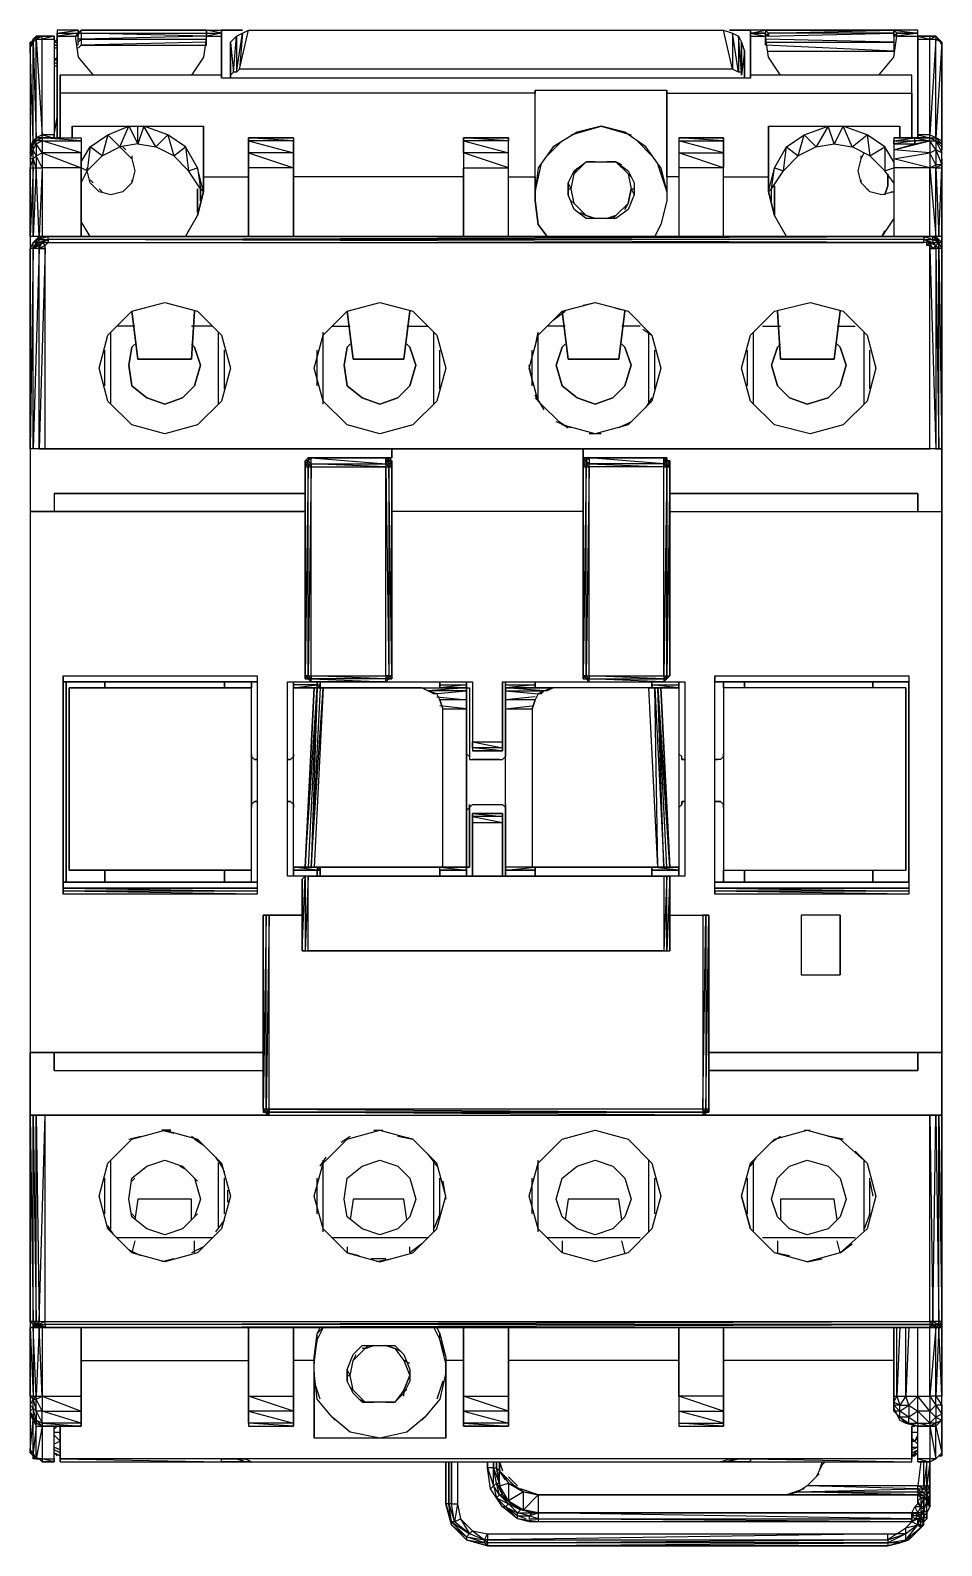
# Model space of a CAD drawing. Extents: x 0 to 45, y 0 to 74.8.
import ezdxf

# ---------------------------------------------------------------- set-up
doc = ezdxf.new("R2010")
doc.units = 0

# ---------------------------------------------------------------- blocks, each defined once
blk = doc.blocks.new('con-1')
at = {"flags": 128}
for points in [[(-22747.425, 27737.312), (-22747.572, 27737.164), (-22747.572, 27737.017)], [(-22747.425, 27737.312), (-22747.572, 27737.164), (-22747.278, 27737.312), (-22747.425, 27737.164)], [(-22747.13, 27737.312), (-22747.278, 27737.312), (-22747.13, 27737.312), (-22747.425, 27737.312)], [(-22746.541, 27737.312), (-22746.541, 27737.164), (-22746.541, 27732.439), (-22746.541, 27732.292)], [(-22746.393, 27737.606), (-22746.393, 27737.459), (-22746.393, 27737.312), (-22746.393, 27732.292)], [(-22746.246, 27732.292), (-22746.393, 27732.292), (-22746.393, 27737.312), (-22745.509, 27737.312), (-22745.362, 27736.28), (-22744.625, 27735.395)], [(-22745.362, 27737.312), (-22745.509, 27737.312), (-22745.362, 27737.459), (-22745.214, 27737.606)], [(-22745.362, 27737.312), (-22745.362, 27737.606)], [(-22745.214, 27737.459), (-22745.214, 27737.606), (-22745.362, 27737.459), (-22745.214, 27737.459), (-22745.214, 27737.164), (-22745.362, 27737.164)], [(-22745.362, 27736.869), (-22745.362, 27737.312), (-22745.362, 27737.459)], [(-22739.024, 27737.017), (-22745.214, 27736.869), (-22739.024, 27736.869), (-22739.024, 27737.312)], [(-22739.024, 27737.312), (-22745.214, 27737.164), (-22739.024, 27737.164)], [(-22739.024, 27737.312), (-22739.171, 27736.28), (-22739.761, 27735.395)], [(-22739.024, 27737.606), (-22739.024, 27737.459), (-22738.287, 27737.459), (-22739.024, 27737.606), (-22738.287, 27737.606)], [(-22739.024, 27737.312), (-22739.024, 27737.606), (-22739.024, 27737.459), (-22738.287, 27737.459), (-22739.024, 27737.312), (-22738.287, 27737.312)], [(-22738.287, 27735.395), (-22738.287, 27736.28), (-22738.287, 27737.606)], [(-22738.287, 27737.606), (-22738.287, 27736.28)], [(-22712.623, 27735.395), (-22712.623, 27735.543), (-22712.771, 27735.543), (-22713.066, 27735.69), (-22713.508, 27737.606), (-22713.066, 27737.459), (-22712.771, 27737.312), (-22712.623, 27737.017), (-22712.476, 27736.575), (-22712.476, 27735.248), (-22712.476, 27736.575), (-22712.623, 27735.395), (-22712.623, 27737.017), (-22712.623, 27735.543), (-22712.771, 27737.312), (-22712.771, 27735.543), (-22713.066, 27737.459), (-22713.066, 27735.69), (-22737.402, 27735.69), (-22737.55, 27735.543), (-22737.697, 27735.543), (-22737.845, 27735.395), (-22737.845, 27736.575), (-22737.845, 27735.248), (-22737.845, 27736.575), (-22737.845, 27737.017), (-22737.55, 27737.312), (-22737.255, 27737.459), (-22736.96, 27737.606), (-22713.508, 27737.606)], [(-22737.845, 27735.395), (-22737.845, 27737.017), (-22737.697, 27735.543), (-22737.55, 27737.312), (-22737.55, 27735.543), (-22737.255, 27737.459), (-22737.402, 27735.69), (-22736.96, 27737.606)], [(-22712.181, 27736.28), (-22712.181, 27737.606)], [(-22711.297, 27737.312), (-22711.297, 27737.459), (-22711.444, 27737.606), (-22711.444, 27737.459), (-22712.181, 27737.459), (-22711.444, 27737.606), (-22712.181, 27737.606), (-22712.181, 27736.28)], [(-22712.181, 27737.459), (-22711.444, 27737.459)], [(-22712.181, 27736.28), (-22712.181, 27737.312), (-22712.181, 27737.459), (-22711.444, 27737.312)], [(-22712.181, 27737.312), (-22711.444, 27737.312)], [(-22711.444, 27737.606), (-22705.107, 27737.606), (-22711.444, 27737.606), (-22711.444, 27737.312)], [(-22711.444, 27737.017), (-22705.107, 27737.017), (-22705.107, 27736.575), (-22711.444, 27736.869), (-22711.444, 27737.312), (-22705.107, 27737.459), (-22705.107, 27737.017), (-22711.444, 27737.164)], [(-22710.707, 27735.395), (-22711.297, 27736.28), (-22711.444, 27737.312), (-22711.297, 27737.459), (-22711.297, 27737.312), (-22711.444, 27737.312)], [(-22705.843, 27735.395), (-22705.107, 27736.28), (-22704.959, 27737.312), (-22705.107, 27737.312), (-22705.107, 27736.869)], [(-22705.107, 27737.459), (-22705.107, 27737.606), (-22705.107, 27737.312), (-22705.107, 27737.606)], [(-22704.959, 27737.312), (-22704.959, 27737.459), (-22705.107, 27737.606), (-22705.107, 27737.459), (-22705.107, 27737.312), (-22704.959, 27737.459)], [(-22703.927, 27737.312), (-22703.927, 27732.292), (-22704.222, 27732.292)], [(-22703.927, 27732.292), (-22703.927, 27737.312), (-22703.927, 27737.459), (-22703.927, 27737.606)], [(-22703.927, 27737.312), (-22703.927, 27737.164), (-22703.927, 27732.439), (-22703.927, 27732.292), (-22703.338, 27732.292)], [(-22703.927, 27732.439), (-22703.927, 27737.164), (-22703.338, 27737.164), (-22703.338, 27737.312)], [(-22703.338, 27737.312), (-22703.927, 27737.312), (-22703.338, 27737.164), (-22703.043, 27737.312), (-22703.043, 27737.164), (-22702.896, 27737.164), (-22703.043, 27737.312), (-22702.896, 27737.164), (-22702.748, 27737.017)], [(-22702.748, 27737.017), (-22702.896, 27737.164), (-22703.043, 27737.312), (-22703.338, 27737.312), (-22703.927, 27737.312), (-22703.927, 27737.164)], [(-22747.72, 27736.869), (-22747.72, 27737.017), (-22747.72, 27736.869), (-22747.72, 27736.722), (-22747.72, 27731.849), (-22747.72, 27731.702), (-22747.72, 27731.555), (-22747.72, 27731.26), (-22747.72, 27730.818), (-22747.72, 27727.428), (-22747.72, 27716.946), (-22747.72, 27713.85), (-22747.72, 27687.138)], [(-22747.572, 27737.017), (-22747.72, 27737.017), (-22747.72, 27736.869), (-22747.72, 27736.722)], [(-22747.572, 27737.017), (-22747.72, 27736.869), (-22747.72, 27736.722)], [(-22747.72, 27736.722), (-22747.572, 27737.017)], [(-22747.572, 27737.017), (-22747.425, 27737.164), (-22747.572, 27737.164)], [(-22746.541, 27737.164), (-22746.541, 27732.439), (-22747.13, 27732.439), (-22747.13, 27737.164)], [(-22746.393, 27737.164), (-22746.541, 27737.017), (-22746.393, 27737.017)], [(-22746.393, 27736.722), (-22746.541, 27736.722)], [(-22745.362, 27737.017), (-22745.214, 27737.164), (-22745.214, 27736.869), (-22745.362, 27736.722)], [(-22711.297, 27736.575), (-22705.107, 27736.575)], [(-22703.927, 27736.132), (-22703.927, 27736.28), (-22703.927, 27736.869), (-22703.927, 27736.722)], [(-22702.748, 27731.26), (-22702.748, 27731.555), (-22702.748, 27731.702), (-22702.748, 27731.849), (-22702.748, 27736.722), (-22702.748, 27732.144), (-22702.748, 27737.017), (-22703.043, 27732.292), (-22703.043, 27737.164), (-22703.338, 27732.439), (-22703.338, 27737.164), (-22703.043, 27737.164), (-22702.748, 27737.017)], [(-22702.748, 27736.722), (-22702.748, 27736.869), (-22702.748, 27737.017)], [(-22702.748, 27727.428), (-22702.748, 27730.818), (-22702.748, 27731.26), (-22702.748, 27731.555), (-22702.748, 27731.702), (-22702.748, 27731.849), (-22702.748, 27736.722)], [(-22746.393, 27736.132), (-22746.541, 27736.132), (-22746.393, 27736.28)], [(-22746.393, 27735.985), (-22746.541, 27735.985)], [(-22746.393, 27735.838), (-22746.541, 27735.838)], [(-22738.287, 27735.395), (-22746.246, 27735.395)], [(-22712.181, 27735.248), (-22726.192, 27735.248), (-22734.888, 27735.248), (-22738.287, 27735.248)], [(-22704.222, 27734.502), (-22704.222, 27735.395), (-22712.181, 27735.395), (-22712.181, 27735.248), (-22712.181, 27735.395)], [(-22704.222, 27734.502), (-22704.222, 27735.395)], [(-22724.129, 27730.376), (-22722.802, 27730.376), (-22722.802, 27734.502), (-22746.246, 27734.502)], [(-22722.802, 27730.376), (-22722.802, 27729.196), (-22722.655, 27728.017), (-22722.213, 27727.428), (-22722.655, 27728.017), (-22722.802, 27729.196), (-22722.802, 27730.376), (-22722.802, 27734.502), (-22722.802, 27734.659), (-22722.802, 27734.502)], [(-22716.603, 27730.818), (-22717.34, 27731.849), (-22718.38, 27732.586), (-22719.559, 27732.881), (-22720.739, 27732.586), (-22721.918, 27731.849), (-22722.655, 27730.818), (-22722.802, 27729.639), (-22722.802, 27734.659), (-22716.308, 27734.659)], [(-22716.308, 27734.502), (-22716.308, 27730.376), (-22716.308, 27734.502), (-22704.222, 27734.502)], [(-22746.541, 27732.439), (-22746.393, 27733.323)], [(-22745.656, 27732.292), (-22745.656, 27732.881), (-22742.856, 27732.881), (-22742.414, 27732.881)], [(-22745.214, 27731.112), (-22744.772, 27731.849), (-22743.888, 27732.439), (-22742.856, 27732.881)], [(-22742.414, 27731.997), (-22743.298, 27731.849), (-22742.856, 27732.881), (-22742.414, 27731.997), (-22742.414, 27732.881), (-22742.119, 27732.881), (-22739.171, 27732.881)], [(-22739.318, 27729.786), (-22739.908, 27730.67), (-22739.466, 27730.818), (-22740.055, 27731.849), (-22739.908, 27730.67), (-22740.645, 27731.407), (-22740.055, 27731.849), (-22740.94, 27732.439), (-22740.645, 27731.407), (-22741.529, 27731.849), (-22740.94, 27732.439), (-22742.119, 27732.881)], [(-22739.171, 27729.639), (-22739.171, 27730.376), (-22739.171, 27732.881), (-22739.171, 27730.376), (-22736.96, 27730.376)], [(-22721.033, 27732.439), (-22719.559, 27732.881), (-22718.077, 27732.439)], [(-22720.739, 27732.586), (-22719.559, 27732.881), (-22718.38, 27732.586)], [(-22713.508, 27730.376), (-22711.297, 27730.376), (-22711.297, 27732.881), (-22708.349, 27732.881), (-22707.612, 27732.881), (-22704.812, 27732.881)], [(-22711.297, 27732.881), (-22711.297, 27729.639), (-22711.002, 27730.818), (-22710.413, 27731.849), (-22709.528, 27732.439), (-22708.349, 27732.881)], [(-22705.107, 27731.112), (-22705.549, 27731.849), (-22705.549, 27730.67), (-22706.286, 27731.407), (-22705.549, 27731.849), (-22706.433, 27732.439), (-22706.286, 27731.407), (-22707.17, 27731.849), (-22706.433, 27732.439), (-22707.612, 27732.881)], [(-22747.425, 27732.144), (-22747.572, 27731.997), (-22747.72, 27731.702)], [(-22747.72, 27731.849), (-22747.72, 27731.702), (-22747.572, 27731.997)], [(-22747.72, 27731.702), (-22747.572, 27731.997)], [(-22747.572, 27731.997), (-22747.425, 27732.292), (-22747.13, 27732.292), (-22747.13, 27732.439), (-22746.541, 27732.292), (-22747.13, 27732.292), (-22745.214, 27732.292), (-22745.214, 27732.144), (-22745.214, 27731.555), (-22745.214, 27730.818)], [(-22747.572, 27731.702), (-22747.572, 27731.997)], [(-22746.541, 27732.292), (-22746.541, 27732.439)], [(-22745.214, 27730.081), (-22744.919, 27730.67), (-22744.182, 27731.407), (-22743.298, 27731.849), (-22743.888, 27732.439), (-22744.182, 27731.407), (-22744.772, 27731.849), (-22744.919, 27730.67), (-22745.214, 27730.818)], [(-22734.741, 27732.292), (-22736.96, 27732.292)], [(-22734.741, 27730.818), (-22734.741, 27731.555), (-22736.96, 27731.555), (-22736.96, 27732.144), (-22734.741, 27731.555), (-22734.741, 27732.144), (-22736.96, 27732.144), (-22736.96, 27732.292), (-22736.96, 27732.144), (-22736.96, 27731.555), (-22736.96, 27730.818)], [(-22734.741, 27732.292), (-22734.741, 27732.144), (-22736.96, 27732.292), (-22734.741, 27732.292), (-22734.741, 27732.144), (-22734.741, 27731.555), (-22734.741, 27730.818)], [(-22724.129, 27727.428), (-22724.129, 27730.818), (-22724.129, 27731.555), (-22724.129, 27732.144), (-22724.129, 27732.292), (-22726.339, 27732.292)], [(-22724.129, 27727.428), (-22724.129, 27730.818), (-22724.129, 27731.555), (-22726.339, 27731.555), (-22726.339, 27732.144), (-22724.129, 27731.555), (-22724.129, 27732.144), (-22726.339, 27732.144), (-22726.339, 27732.292), (-22726.339, 27732.144), (-22726.339, 27731.555), (-22726.339, 27730.818)], [(-22722.213, 27731.407), (-22721.476, 27732.144)], [(-22717.782, 27732.144), (-22717.045, 27731.407)], [(-22713.508, 27727.428), (-22713.508, 27730.818), (-22713.508, 27731.555), (-22713.508, 27732.144), (-22713.508, 27732.292), (-22715.719, 27732.292), (-22715.719, 27732.144), (-22715.719, 27731.555), (-22715.719, 27730.818), (-22715.719, 27727.428)], [(-22715.719, 27732.292), (-22713.508, 27732.292), (-22713.508, 27732.144), (-22715.719, 27732.292), (-22715.719, 27732.144), (-22713.508, 27732.144), (-22713.508, 27731.555), (-22715.719, 27732.144), (-22715.719, 27731.555), (-22713.508, 27731.555), (-22713.508, 27730.818), (-22715.719, 27731.555), (-22715.719, 27730.818)], [(-22705.107, 27732.292), (-22705.107, 27732.144), (-22705.107, 27731.997), (-22705.107, 27731.702), (-22705.107, 27731.26), (-22705.107, 27730.818), (-22705.107, 27727.428)], [(-22704.075, 27731.997), (-22704.075, 27732.144), (-22705.107, 27731.997), (-22705.107, 27732.144), (-22704.075, 27732.144), (-22704.075, 27732.292), (-22703.338, 27732.292)], [(-22705.107, 27731.997), (-22704.075, 27731.997), (-22704.075, 27732.144), (-22704.075, 27732.292), (-22705.107, 27732.292)], [(-22705.107, 27731.997), (-22705.107, 27731.702), (-22704.075, 27731.997), (-22703.338, 27732.144), (-22703.338, 27732.292)], [(-22704.075, 27732.144), (-22704.075, 27731.997)], [(-22703.338, 27732.292), (-22703.927, 27732.292), (-22703.927, 27732.439)], [(-22703.338, 27732.292), (-22703.043, 27732.292), (-22703.338, 27732.439)], [(-22702.748, 27731.997), (-22703.043, 27732.144), (-22703.338, 27732.292)], [(-22703.338, 27732.292), (-22703.043, 27732.144), (-22702.748, 27731.997)], [(-22703.043, 27732.144), (-22703.338, 27732.292)], [(-22702.748, 27732.144), (-22702.748, 27731.702), (-22702.748, 27731.997)], [(-22702.748, 27731.702), (-22702.748, 27731.997)], [(-22747.572, 27730.818), (-22747.572, 27731.26), (-22747.572, 27731.702)], [(-22743.298, 27731.849), (-22743.151, 27731.702), (-22742.708, 27731.26), (-22742.561, 27730.67), (-22742.708, 27730.081), (-22743.151, 27729.639), (-22743.74, 27729.491), (-22744.33, 27729.639), (-22744.772, 27730.081), (-22744.919, 27730.67), (-22744.919, 27730.818)], [(-22743.151, 27731.849), (-22743.003, 27731.702)], [(-22742.708, 27731.407), (-22742.708, 27731.26)], [(-22706.286, 27729.639), (-22706.728, 27730.081), (-22706.875, 27730.67), (-22706.728, 27731.26), (-22706.728, 27731.407)], [(-22706.728, 27731.26), (-22706.58, 27731.555)], [(-22705.107, 27731.702), (-22705.107, 27731.26), (-22703.338, 27731.555), (-22703.338, 27730.818), (-22705.107, 27731.26), (-22705.107, 27730.818)], [(-22702.748, 27731.702), (-22702.748, 27731.849)], [(-22745.214, 27730.818), (-22747.13, 27730.818), (-22747.13, 27727.428), (-22747.72, 27727.428), (-22747.72, 27716.946)], [(-22747.72, 27730.818), (-22747.72, 27727.428), (-22747.72, 27730.818), (-22747.572, 27730.818), (-22747.72, 27727.428)], [(-22722.655, 27730.818), (-22722.802, 27729.639), (-22722.507, 27730.965)], [(-22721.181, 27730.081), (-22720.886, 27730.67), (-22720.296, 27731.112), (-22718.823, 27731.112), (-22718.224, 27730.67), (-22717.93, 27730.081), (-22717.93, 27729.491), (-22718.224, 27728.754), (-22718.823, 27728.312), (-22720.296, 27728.312), (-22720.886, 27728.754), (-22721.181, 27729.491), (-22721.181, 27730.081), (-22721.181, 27729.491), (-22721.181, 27730.081), (-22721.181, 27729.491)], [(-22721.033, 27729.196), (-22720.886, 27729.049), (-22721.033, 27729.786), (-22720.886, 27730.523), (-22720.296, 27731.112)], [(-22720.296, 27728.459), (-22720.886, 27729.049), (-22721.033, 27729.786), (-22720.886, 27730.523), (-22720.296, 27731.112), (-22719.854, 27731.112), (-22720.296, 27731.112), (-22720.149, 27731.112)], [(-22720.886, 27730.523), (-22720.739, 27730.818)], [(-22718.823, 27731.112), (-22719.265, 27731.112), (-22718.823, 27731.112), (-22718.224, 27730.523), (-22718.077, 27729.786), (-22718.224, 27729.049), (-22718.077, 27729.786), (-22717.93, 27729.491)], [(-22718.528, 27730.965), (-22718.823, 27731.112), (-22718.224, 27730.523)], [(-22718.077, 27730.376), (-22718.224, 27730.523), (-22718.077, 27729.786), (-22717.93, 27729.786)], [(-22716.75, 27730.965), (-22716.308, 27729.639), (-22716.603, 27730.818), (-22716.308, 27729.639)], [(-22716.161, 27713.85), (-22702.748, 27713.85), (-22702.748, 27716.946), (-22703.043, 27716.946), (-22702.748, 27716.946), (-22702.748, 27727.428), (-22703.338, 27727.428), (-22703.338, 27730.818), (-22703.043, 27727.428), (-22703.043, 27730.818), (-22702.748, 27730.818), (-22702.748, 27730.965), (-22703.043, 27730.818), (-22702.896, 27727.428), (-22702.748, 27730.818), (-22702.748, 27727.428), (-22702.748, 27716.946), (-22702.748, 27713.85), (-22702.748, 27687.138), (-22714.245, 27687.138), (-22702.748, 27687.138), (-22702.748, 27684.043), (-22703.043, 27684.043), (-22702.748, 27684.043), (-22702.748, 27673.561), (-22703.338, 27673.561), (-22702.748, 27673.561), (-22702.748, 27670.171), (-22702.896, 27673.561), (-22703.043, 27670.171), (-22702.748, 27669.729), (-22702.748, 27670.171), (-22703.043, 27670.171), (-22703.043, 27673.561), (-22703.338, 27670.171), (-22703.338, 27669.434), (-22703.043, 27669.729), (-22703.043, 27669.139), (-22703.338, 27669.434), (-22703.927, 27670.171), (-22703.338, 27670.171), (-22703.338, 27673.561)], [(-22713.508, 27727.428), (-22713.508, 27730.818), (-22715.719, 27730.818), (-22715.719, 27727.428)], [(-22711.297, 27729.639), (-22711.15, 27729.786), (-22711.002, 27730.818), (-22710.56, 27730.67)], [(-22711.15, 27729.196), (-22711.15, 27729.786), (-22710.56, 27730.67)], [(-22705.107, 27730.081), (-22705.549, 27730.67), (-22705.107, 27730.818)], [(-22703.338, 27730.818), (-22703.043, 27730.965), (-22703.043, 27730.818), (-22703.338, 27730.818), (-22705.107, 27730.818), (-22705.107, 27727.428)], [(-22702.748, 27730.965), (-22703.043, 27730.965)], [(-22744.625, 27730.081), (-22744.772, 27730.228)], [(-22744.182, 27729.639), (-22744.33, 27729.786)], [(-22743.003, 27729.786), (-22743.151, 27729.639)], [(-22742.708, 27730.228), (-22742.708, 27730.081)], [(-22739.318, 27729.196), (-22739.318, 27729.786), (-22739.318, 27729.344)], [(-22739.171, 27730.376), (-22739.171, 27729.639)], [(-22726.339, 27730.376), (-22734.741, 27730.376)], [(-22721.181, 27729.786), (-22721.033, 27729.786), (-22721.181, 27730.081)], [(-22715.719, 27730.376), (-22716.308, 27730.376), (-22716.308, 27729.196), (-22716.603, 27728.017)], [(-22716.308, 27730.376), (-22716.308, 27729.196), (-22716.603, 27728.017)], [(-22710.413, 27727.428), (-22711.002, 27728.459), (-22711.297, 27729.639), (-22711.297, 27730.376)], [(-22711.15, 27729.344), (-22711.15, 27729.786)], [(-22706.728, 27730.081), (-22706.728, 27730.228)], [(-22705.254, 27729.639), (-22705.107, 27729.639), (-22705.696, 27729.491), (-22706.286, 27729.639), (-22706.433, 27729.786)], [(-22739.908, 27727.722), (-22740.055, 27727.428), (-22739.466, 27728.459), (-22739.171, 27729.639)], [(-22720.591, 27728.607), (-22720.296, 27728.459), (-22720.886, 27729.049)], [(-22718.224, 27729.049), (-22718.823, 27728.459)], [(-22718.38, 27728.754), (-22718.224, 27729.049), (-22718.823, 27728.459)], [(-22718.823, 27728.459), (-22718.97, 27728.312)], [(-22705.107, 27728.312), (-22705.696, 27727.428), (-22705.549, 27727.722)], [(-22744.772, 27727.428), (-22745.214, 27728.165)], [(-22747.13, 27727.428), (-22747.72, 27727.428)], [(-22747.72, 27726.829), (-22747.572, 27727.133), (-22747.425, 27727.28), (-22747.278, 27727.428), (-22746.983, 27727.428), (-22703.338, 27727.428), (-22703.19, 27727.428), (-22702.896, 27727.28), (-22702.748, 27727.133), (-22702.748, 27726.829), (-22702.748, 27716.946)], [(-22747.72, 27726.829), (-22747.572, 27727.133)], [(-22747.278, 27726.829), (-22747.278, 27726.977), (-22747.572, 27726.829), (-22747.572, 27727.133), (-22747.72, 27726.829)], [(-22746.983, 27726.829), (-22747.278, 27726.829), (-22747.572, 27726.829), (-22747.72, 27726.829)], [(-22703.338, 27726.829), (-22703.043, 27716.946), (-22703.338, 27716.946), (-22746.983, 27716.946), (-22747.278, 27716.946), (-22747.278, 27726.829), (-22747.572, 27716.946), (-22747.572, 27726.829), (-22747.72, 27716.946)], [(-22746.835, 27727.28), (-22746.835, 27727.428), (-22747.13, 27727.428), (-22746.835, 27727.428), (-22747.278, 27727.28), (-22746.835, 27727.28), (-22747.278, 27727.133), (-22747.13, 27727.133), (-22747.278, 27726.977), (-22747.278, 27727.133), (-22747.425, 27726.977), (-22747.572, 27726.829), (-22747.425, 27727.133)], [(-22747.425, 27727.133), (-22747.572, 27727.133), (-22747.425, 27727.28), (-22747.278, 27727.428), (-22746.983, 27727.428)], [(-22747.278, 27727.28), (-22747.425, 27727.28)], [(-22747.278, 27726.829), (-22747.278, 27726.977), (-22747.425, 27726.977)], [(-22746.983, 27716.946), (-22746.983, 27726.829), (-22747.278, 27716.946), (-22746.983, 27716.946), (-22703.338, 27716.946), (-22703.338, 27726.829), (-22703.338, 27726.977), (-22703.485, 27726.977), (-22703.485, 27727.133), (-22703.338, 27727.133), (-22703.633, 27727.133), (-22703.633, 27727.28), (-22703.19, 27727.28), (-22703.19, 27727.133), (-22703.043, 27726.977), (-22703.19, 27727.133), (-22702.896, 27727.133), (-22703.043, 27727.28), (-22702.896, 27727.133), (-22702.896, 27726.829), (-22702.896, 27727.133), (-22703.043, 27726.977), (-22702.896, 27727.133), (-22703.043, 27727.28), (-22703.043, 27727.428), (-22703.19, 27727.428), (-22703.043, 27727.428), (-22703.043, 27727.28)], [(-22747.278, 27727.28), (-22747.13, 27727.428), (-22747.278, 27727.428), (-22746.983, 27727.428)], [(-22747.278, 27726.829), (-22747.13, 27727.133)], [(-22746.983, 27726.977), (-22747.13, 27727.133), (-22746.835, 27727.28)], [(-22703.633, 27727.428), (-22746.835, 27727.428)], [(-22703.485, 27727.133), (-22703.633, 27727.133), (-22746.835, 27727.28)], [(-22746.835, 27727.133), (-22703.633, 27727.133)], [(-22702.896, 27727.133), (-22703.19, 27727.28), (-22703.043, 27727.28), (-22703.19, 27727.428), (-22703.338, 27727.428), (-22703.485, 27727.428), (-22703.633, 27727.428)], [(-22703.633, 27727.428), (-22703.485, 27727.428), (-22703.338, 27727.428), (-22703.19, 27727.428)], [(-22703.633, 27727.428), (-22703.19, 27727.28), (-22703.19, 27727.428)], [(-22703.338, 27727.428), (-22703.485, 27727.428)], [(-22703.485, 27726.977), (-22703.338, 27727.133), (-22703.338, 27726.977), (-22703.19, 27726.829), (-22703.338, 27726.829), (-22703.043, 27726.829), (-22703.043, 27716.946), (-22703.338, 27716.946)], [(-22703.043, 27726.829), (-22703.19, 27726.829)], [(-22703.043, 27726.829), (-22703.043, 27726.977)], [(-22717.487, 27722.85), (-22717.045, 27722.555), (-22716.603, 27720.934), (-22717.045, 27719.304), (-22718.224, 27718.125), (-22719.854, 27717.683), (-22721.476, 27718.125), (-22722.655, 27719.304), (-22723.097, 27720.934), (-22722.655, 27722.555), (-22721.476, 27723.734), (-22719.854, 27724.176)], [(-22720.444, 27724.029), (-22719.854, 27724.176), (-22718.224, 27723.734)], [(-22718.823, 27723.882), (-22718.224, 27723.734), (-22717.045, 27722.555)], [(-22742.561, 27722.997), (-22743.445, 27722.997)], [(-22738.729, 27722.997), (-22739.761, 27722.997)], [(-22732.825, 27722.997), (-22731.94, 27722.997)], [(-22729.14, 27722.997), (-22728.108, 27722.997)], [(-22721.328, 27722.997), (-22722.213, 27722.997)], [(-22721.918, 27723.292), (-22721.328, 27723.734)], [(-22717.635, 27722.997), (-22718.528, 27722.997)], [(-22711.592, 27722.997), (-22710.707, 27722.997)], [(-22707.907, 27722.997), (-22707.023, 27722.997)], [(-22743.74, 27719.156), (-22743.74, 27722.703)], [(-22738.434, 27719.156), (-22738.434, 27722.703)], [(-22733.267, 27719.156), (-22733.267, 27722.703)], [(-22727.813, 27719.156), (-22727.813, 27722.703)], [(-22722.802, 27721.966), (-22722.655, 27722.703)], [(-22722.655, 27719.304), (-22722.655, 27722.703)], [(-22717.193, 27719.156), (-22717.193, 27722.703)], [(-22712.034, 27719.156), (-22712.034, 27722.703)], [(-22706.58, 27719.156), (-22706.58, 27722.703)], [(-22744.035, 27720.049), (-22744.035, 27721.818)], [(-22738.139, 27719.902), (-22738.139, 27721.818)], [(-22733.562, 27720.049), (-22733.562, 27721.818)], [(-22727.519, 27719.902), (-22727.519, 27721.818)], [(-22722.949, 27720.049), (-22722.949, 27721.818)], [(-22716.898, 27719.902), (-22716.898, 27721.818)], [(-22712.329, 27720.049), (-22712.329, 27721.818)], [(-22706.286, 27719.902), (-22706.286, 27721.818)], [(-22722.949, 27720.344), (-22723.097, 27721.081)], [(-22722.36, 27718.862), (-22722.802, 27719.607)], [(-22722.36, 27719.009), (-22722.802, 27719.46)], [(-22717.045, 27719.46), (-22717.34, 27719.009)], [(-22721.033, 27717.977), (-22721.77, 27718.272)], [(-22718.077, 27718.272), (-22718.675, 27717.977)], [(-22719.559, 27717.683), (-22720.149, 27717.683)], [(-22747.278, 27716.946), (-22747.72, 27716.946)], [(-22747.278, 27716.946), (-22747.72, 27716.946), (-22747.72, 27713.85)], [(-22734.004, 27716.503), (-22734.151, 27716.356), (-22734.151, 27716.209), (-22734.151, 27716.061), (-22734.151, 27705.735), (-22734.151, 27705.588), (-22734.004, 27705.588), (-22733.856, 27705.44), (-22734.004, 27705.588), (-22733.856, 27705.588)], [(-22734.151, 27716.209), (-22734.151, 27716.061), (-22734.151, 27716.356), (-22734.004, 27716.503)], [(-22734.151, 27716.209), (-22734.151, 27716.356), (-22734.004, 27716.503)], [(-22734.004, 27716.209), (-22734.004, 27716.356), (-22734.151, 27716.356), (-22734.004, 27716.503), (-22734.004, 27716.356), (-22734.151, 27716.209)], [(-22734.004, 27705.735), (-22733.856, 27705.735), (-22733.856, 27716.061), (-22734.004, 27716.209), (-22733.856, 27716.209), (-22733.856, 27716.503), (-22734.004, 27716.356), (-22733.856, 27716.209), (-22733.856, 27716.061), (-22730.172, 27716.061), (-22733.856, 27716.209), (-22730.172, 27716.209), (-22730.172, 27716.503), (-22733.856, 27716.503), (-22730.172, 27716.209), (-22730.172, 27716.061), (-22730.024, 27716.061), (-22730.024, 27705.735)], [(-22733.856, 27716.503), (-22730.172, 27716.503), (-22730.024, 27716.503), (-22729.877, 27716.356), (-22729.877, 27716.209), (-22729.877, 27716.061)], [(-22729.877, 27716.503), (-22730.172, 27716.503), (-22733.856, 27716.503)], [(-22720.444, 27713.85), (-22729.877, 27713.85), (-22729.877, 27705.735), (-22729.877, 27716.061), (-22729.877, 27716.209), (-22729.877, 27716.356), (-22730.024, 27716.503), (-22730.172, 27716.503), (-22729.877, 27716.503)], [(-22729.877, 27716.061), (-22730.024, 27716.209), (-22730.024, 27716.356), (-22729.877, 27716.356), (-22730.024, 27716.356), (-22730.172, 27716.209), (-22730.024, 27716.209), (-22730.024, 27716.061), (-22730.172, 27716.209), (-22730.172, 27716.061)], [(-22720.444, 27716.946), (-22729.877, 27716.946)], [(-22720.444, 27716.503), (-22720.444, 27716.946), (-22729.877, 27716.946)], [(-22720.444, 27716.946), (-22720.444, 27716.503)], [(-22720.444, 27716.209), (-22720.444, 27716.356), (-22720.444, 27716.503)], [(-22720.296, 27716.503), (-22720.149, 27716.503), (-22720.444, 27716.503)], [(-22720.444, 27716.356), (-22720.444, 27716.209), (-22720.444, 27716.061), (-22720.444, 27705.735)], [(-22720.444, 27716.209), (-22720.296, 27716.356), (-22720.296, 27716.209)], [(-22716.456, 27716.503), (-22720.149, 27716.503)], [(-22716.161, 27716.209), (-22716.161, 27716.356), (-22716.161, 27716.209), (-22716.161, 27716.061), (-22716.161, 27716.209), (-22716.308, 27716.356), (-22716.308, 27716.503), (-22716.308, 27716.356), (-22716.456, 27716.503), (-22720.149, 27716.503)], [(-22716.308, 27716.209), (-22716.308, 27716.356), (-22716.456, 27716.209), (-22716.308, 27716.209), (-22716.308, 27716.061), (-22716.456, 27716.209), (-22716.456, 27716.061), (-22720.149, 27716.061)], [(-22716.308, 27716.209), (-22716.161, 27716.209), (-22716.161, 27716.356), (-22716.308, 27716.356), (-22716.308, 27716.503), (-22716.456, 27716.503)], [(-22734.151, 27716.061), (-22734.151, 27716.209)], [(-22720.444, 27716.209), (-22720.444, 27716.061)], [(-22720.149, 27705.44), (-22720.296, 27705.588), (-22720.149, 27705.588), (-22716.456, 27705.588), (-22716.456, 27705.44), (-22716.308, 27705.588), (-22716.161, 27705.735), (-22716.161, 27716.061), (-22716.161, 27716.209)], [(-22720.296, 27705.735), (-22720.149, 27705.735), (-22720.149, 27716.061)], [(-22716.456, 27705.735), (-22716.456, 27716.061), (-22716.308, 27716.061)], [(-22716.308, 27716.061), (-22716.161, 27716.061), (-22716.308, 27705.735), (-22716.161, 27705.735), (-22716.308, 27705.588)], [(-22746.541, 27714.735), (-22746.541, 27713.85)], [(-22746.541, 27714.735), (-22734.151, 27714.735), (-22746.541, 27714.735), (-22746.541, 27713.85)], [(-22703.927, 27713.85), (-22703.927, 27714.735)], [(-22747.72, 27713.85), (-22747.72, 27687.138)], [(-22702.748, 27669.729), (-22702.748, 27670.171), (-22702.748, 27673.561), (-22702.748, 27684.043), (-22702.748, 27687.138), (-22702.748, 27713.85)], [(-22716.161, 27707.946), (-22716.161, 27705.735)], [(-22746.098, 27705.44), (-22746.098, 27705.735), (-22736.518, 27705.735), (-22736.518, 27694.958), (-22746.098, 27695.106), (-22746.098, 27694.958)], [(-22736.518, 27695.253), (-22746.098, 27695.253), (-22746.098, 27695.548), (-22746.098, 27705.44), (-22746.098, 27705.735), (-22746.098, 27694.958), (-22746.098, 27695.106), (-22746.098, 27695.253), (-22746.098, 27695.548), (-22736.518, 27695.548), (-22746.098, 27695.548)], [(-22736.813, 27696.138), (-22745.804, 27696.138), (-22736.813, 27696.138), (-22736.813, 27705.146)], [(-22736.813, 27695.548), (-22736.813, 27696.138), (-22736.813, 27705.146), (-22736.813, 27705.44), (-22736.813, 27705.146)], [(-22716.456, 27705.44), (-22715.424, 27705.44), (-22715.424, 27695.843), (-22716.456, 27695.843), (-22716.308, 27695.843), (-22716.161, 27695.843), (-22716.161, 27695.695), (-22716.161, 27695.548), (-22716.161, 27693.927), (-22714.54, 27693.927), (-22714.54, 27684.338), (-22735.929, 27684.338), (-22714.54, 27684.19)], [(-22724.423, 27705.44), (-22720.149, 27705.44), (-22716.456, 27705.44), (-22715.424, 27705.44), (-22715.424, 27695.843), (-22716.456, 27695.843), (-22734.004, 27695.843), (-22735.035, 27695.843), (-22735.035, 27705.44), (-22733.856, 27705.44)], [(-22734.004, 27695.843), (-22735.035, 27695.843), (-22735.035, 27705.44)], [(-22735.035, 27705.44), (-22733.856, 27705.44), (-22730.172, 27705.44), (-22725.897, 27705.44)], [(-22733.562, 27696.138), (-22734.741, 27696.138), (-22734.741, 27695.843), (-22734.741, 27696.138), (-22734.741, 27696.285), (-22734.741, 27705.146), (-22734.741, 27705.293), (-22734.741, 27705.44), (-22734.741, 27705.293), (-22734.741, 27705.146), (-22733.562, 27705.293), (-22734.741, 27705.293)], [(-22734.741, 27705.146), (-22733.562, 27705.146), (-22734.741, 27705.146), (-22733.709, 27705.146), (-22733.562, 27705.146), (-22733.414, 27705.146), (-22733.267, 27705.146), (-22728.403, 27705.146), (-22726.192, 27705.146), (-22726.192, 27705.293)], [(-22734.151, 27705.588), (-22734.004, 27705.588), (-22734.004, 27705.735), (-22734.151, 27705.735)], [(-22734.151, 27696.285), (-22733.709, 27705.146), (-22733.562, 27705.146)], [(-22733.414, 27705.146), (-22733.856, 27696.285), (-22733.267, 27705.146), (-22733.709, 27696.285), (-22727.371, 27696.285), (-22727.371, 27704.105), (-22727.519, 27704.556), (-22727.666, 27704.851), (-22728.108, 27704.998), (-22728.403, 27705.146), (-22733.267, 27705.146), (-22733.414, 27705.146), (-22733.562, 27705.146), (-22733.856, 27696.285), (-22734.004, 27696.285), (-22734.151, 27696.285), (-22733.562, 27705.146), (-22734.004, 27696.285)], [(-22733.856, 27705.588), (-22734.004, 27705.588)], [(-22730.172, 27705.588), (-22733.856, 27705.588)], [(-22730.172, 27705.44), (-22730.172, 27705.588), (-22733.856, 27705.588)], [(-22733.414, 27705.146), (-22733.562, 27705.146), (-22733.562, 27705.293)], [(-22733.414, 27705.146), (-22733.414, 27705.293)], [(-22730.172, 27705.44), (-22725.897, 27705.44), (-22725.897, 27702.484), (-22724.423, 27702.484), (-22724.423, 27705.44), (-22720.149, 27705.44), (-22716.456, 27705.44), (-22720.149, 27705.588), (-22716.456, 27705.588), (-22720.149, 27705.735), (-22716.456, 27705.735), (-22716.456, 27705.588), (-22716.308, 27705.588), (-22716.308, 27705.735), (-22716.456, 27705.588), (-22716.308, 27705.588)], [(-22728.108, 27704.998), (-22728.403, 27705.146)], [(-22727.519, 27705.293), (-22727.519, 27705.44), (-22727.519, 27705.293), (-22727.519, 27705.146), (-22727.519, 27705.293), (-22726.192, 27705.293), (-22726.192, 27705.146), (-22727.519, 27705.146), (-22726.192, 27705.146), (-22727.519, 27705.146), (-22726.192, 27705.146), (-22726.192, 27704.998), (-22726.192, 27704.556), (-22726.192, 27704.105), (-22726.192, 27699.389), (-22726.192, 27696.285), (-22726.192, 27696.138), (-22726.192, 27696.285), (-22726.045, 27696.285), (-22726.045, 27699.389), (-22726.045, 27696.285), (-22726.192, 27696.285), (-22726.192, 27696.138), (-22726.192, 27695.843), (-22726.192, 27696.138), (-22727.519, 27696.138), (-22727.519, 27696.285), (-22726.192, 27696.138), (-22726.192, 27696.285), (-22726.192, 27699.389), (-22726.192, 27701.894), (-22726.192, 27705.146), (-22726.045, 27705.146), (-22726.045, 27701.747), (-22726.045, 27701.6), (-22725.897, 27701.6), (-22724.571, 27701.6), (-22724.423, 27701.6), (-22724.276, 27701.747), (-22724.276, 27705.146), (-22724.276, 27701.747), (-22724.276, 27701.894)], [(-22726.192, 27705.293), (-22727.519, 27705.146)], [(-22726.192, 27699.389), (-22726.192, 27704.105), (-22726.192, 27704.556), (-22726.192, 27704.998), (-22726.192, 27705.146), (-22726.045, 27705.146), (-22726.045, 27701.747), (-22726.192, 27701.894)], [(-22725.897, 27705.44), (-22725.897, 27702.484), (-22725.897, 27702.189), (-22725.897, 27702.042), (-22724.423, 27702.042), (-22724.423, 27702.189), (-22725.897, 27702.189), (-22725.897, 27702.484), (-22724.423, 27702.189), (-22724.423, 27702.484)], [(-22715.719, 27696.285), (-22716.161, 27696.285), (-22716.308, 27696.285), (-22716.456, 27696.285), (-22716.75, 27696.285), (-22722.949, 27696.285), (-22724.276, 27696.285), (-22724.276, 27699.389), (-22724.276, 27704.105), (-22724.276, 27704.556), (-22724.276, 27704.998), (-22724.276, 27705.146), (-22724.276, 27705.293)], [(-22724.276, 27705.146), (-22722.802, 27705.146), (-22722.802, 27705.293)], [(-22722.802, 27705.293), (-22722.802, 27705.146), (-22724.276, 27705.146)], [(-22717.193, 27705.146), (-22721.918, 27705.146), (-22724.276, 27705.146), (-22724.276, 27704.998), (-22722.655, 27704.851)], [(-22722.949, 27704.105), (-22722.949, 27696.285), (-22724.276, 27696.285), (-22724.276, 27699.389), (-22724.276, 27704.105), (-22722.949, 27704.105), (-22722.802, 27704.556), (-22724.276, 27704.556), (-22724.276, 27704.998), (-22722.36, 27704.998), (-22724.276, 27705.146), (-22721.918, 27705.146), (-22722.213, 27704.998), (-22722.36, 27704.998), (-22722.507, 27704.851), (-22722.655, 27704.851), (-22722.802, 27704.556)], [(-22720.444, 27705.588), (-22720.296, 27705.588), (-22720.296, 27705.735), (-22720.444, 27705.735)], [(-22720.444, 27705.735), (-22720.444, 27705.588), (-22720.296, 27705.588), (-22720.149, 27705.44), (-22720.149, 27705.588), (-22720.296, 27705.588)], [(-22715.719, 27705.146), (-22717.045, 27705.146), (-22717.045, 27705.293), (-22717.045, 27705.44), (-22717.045, 27705.293), (-22715.719, 27705.293)], [(-22715.719, 27705.293), (-22715.719, 27705.146), (-22717.045, 27705.293), (-22717.045, 27705.146), (-22715.719, 27705.146)], [(-22716.898, 27705.146), (-22716.75, 27705.146), (-22716.603, 27705.146), (-22715.719, 27705.146), (-22715.719, 27705.293)], [(-22716.75, 27705.146), (-22716.898, 27705.146), (-22716.456, 27696.285), (-22716.75, 27696.285), (-22716.898, 27705.146)], [(-22716.308, 27696.285), (-22716.75, 27705.146)], [(-22716.456, 27705.588), (-22716.456, 27705.44)], [(-22715.719, 27705.146), (-22715.719, 27696.285), (-22715.719, 27696.138), (-22715.719, 27695.843), (-22715.719, 27696.138), (-22715.719, 27696.285)], [(-22713.95, 27705.735), (-22713.95, 27705.44)], [(-22713.508, 27705.146), (-22713.508, 27696.138), (-22713.508, 27695.548), (-22713.508, 27696.138)], [(-22704.517, 27705.146), (-22713.508, 27705.146)], [(-22727.813, 27704.851), (-22728.108, 27704.998)], [(-22727.519, 27704.556), (-22727.666, 27704.851), (-22727.813, 27704.851), (-22726.192, 27704.998), (-22727.961, 27704.998)], [(-22727.666, 27704.704), (-22726.192, 27704.556), (-22727.519, 27704.556), (-22727.371, 27704.105)], [(-22722.802, 27704.704), (-22724.276, 27704.556), (-22724.276, 27704.105), (-22722.949, 27704.261)], [(-22727.519, 27696.138), (-22727.519, 27696.285), (-22726.192, 27696.285), (-22727.371, 27696.285), (-22727.371, 27704.105), (-22726.192, 27704.105), (-22727.519, 27704.261)], [(-22736.665, 27701.6), (-22736.813, 27701.747), (-22736.813, 27701.894)], [(-22736.665, 27701.6), (-22736.813, 27701.747), (-22736.813, 27701.894), (-22736.813, 27699.241), (-22736.813, 27699.389), (-22736.665, 27699.536), (-22736.518, 27699.536), (-22736.665, 27699.536), (-22736.813, 27699.389), (-22736.813, 27699.241)], [(-22734.741, 27701.747), (-22734.888, 27701.6)], [(-22734.741, 27701.747), (-22734.888, 27701.6)], [(-22724.571, 27701.6), (-22725.897, 27701.6)], [(-22715.571, 27701.6), (-22715.571, 27701.747), (-22715.719, 27701.894)], [(-22715.571, 27701.6), (-22715.571, 27701.747), (-22715.719, 27701.894), (-22715.719, 27699.241), (-22715.571, 27699.389), (-22715.571, 27699.536), (-22715.424, 27699.536), (-22715.571, 27699.536), (-22715.571, 27699.389), (-22715.719, 27699.241)], [(-22713.508, 27701.747), (-22713.655, 27701.6), (-22713.803, 27701.6)], [(-22713.508, 27701.747), (-22713.655, 27701.6), (-22713.803, 27701.6)], [(-22726.192, 27699.094), (-22726.045, 27699.241), (-22725.897, 27699.389), (-22724.571, 27699.389), (-22724.423, 27699.389), (-22724.276, 27699.241), (-22724.276, 27699.094)], [(-22725.897, 27699.389), (-22724.571, 27699.389), (-22724.423, 27699.389)], [(-22725.897, 27698.947), (-22725.897, 27698.799), (-22725.897, 27698.504), (-22725.897, 27695.843), (-22725.897, 27698.504), (-22724.423, 27698.504), (-22724.423, 27695.843)], [(-22725.897, 27698.504), (-22725.897, 27698.799), (-22724.423, 27698.504), (-22724.423, 27698.799), (-22725.897, 27698.799), (-22725.897, 27698.947), (-22724.423, 27698.799), (-22724.423, 27698.947)], [(-22744.035, 27695.548), (-22744.035, 27696.138)], [(-22726.192, 27696.285), (-22727.371, 27696.285), (-22733.709, 27696.285), (-22733.856, 27696.285), (-22734.004, 27696.285), (-22734.151, 27696.285), (-22734.741, 27696.285), (-22733.562, 27696.285)], [(-22734.741, 27696.285), (-22733.562, 27696.285), (-22733.562, 27696.138), (-22734.741, 27696.285), (-22734.741, 27696.138)], [(-22733.856, 27696.285), (-22733.709, 27696.285)], [(-22733.414, 27696.285), (-22733.414, 27696.138), (-22733.414, 27696.285), (-22733.414, 27695.843), (-22733.414, 27696.285), (-22733.414, 27695.843), (-22733.414, 27696.138), (-22733.562, 27696.138)], [(-22733.414, 27695.843), (-22733.414, 27696.138)], [(-22722.802, 27695.843), (-22722.802, 27696.138), (-22724.276, 27696.138), (-22724.276, 27695.843), (-22724.276, 27696.138), (-22724.276, 27696.285)], [(-22722.802, 27696.285), (-22724.276, 27696.285), (-22724.276, 27696.138), (-22722.802, 27696.285), (-22722.802, 27696.138)], [(-22717.045, 27696.138), (-22715.719, 27696.138), (-22717.045, 27696.285)], [(-22713.508, 27696.138), (-22704.517, 27696.138)], [(-22712.476, 27695.548), (-22712.476, 27696.138)], [(-22734.004, 27695.843), (-22734.151, 27695.843), (-22734.151, 27692.158), (-22734.299, 27692.158)], [(-22734.299, 27695.548), (-22734.299, 27695.695), (-22734.151, 27695.843)], [(-22734.299, 27695.548), (-22734.299, 27692.158), (-22734.151, 27692.158), (-22734.004, 27692.158), (-22716.456, 27692.158), (-22716.308, 27692.158), (-22716.161, 27692.158), (-22716.161, 27693.927), (-22714.54, 27693.927), (-22714.392, 27693.927), (-22714.245, 27693.927)], [(-22716.308, 27695.843), (-22716.456, 27695.843)], [(-22716.308, 27692.158), (-22716.308, 27695.843)], [(-22716.161, 27692.158), (-22716.161, 27695.548), (-22716.161, 27695.695), (-22716.161, 27692.158), (-22716.161, 27695.695), (-22716.161, 27695.843)], [(-22716.161, 27692.158), (-22716.161, 27695.548)], [(-22704.37, 27695.253), (-22713.95, 27695.253), (-22713.95, 27695.548)], [(-22736.223, 27693.927), (-22736.223, 27684.338), (-22736.223, 27684.19), (-22736.076, 27684.19)], [(-22735.929, 27693.927), (-22736.076, 27693.927), (-22736.223, 27693.927)], [(-22735.929, 27684.338), (-22735.929, 27693.927)], [(-22714.54, 27684.338), (-22714.392, 27693.927), (-22714.392, 27684.338), (-22714.245, 27693.927), (-22714.245, 27684.338), (-22714.245, 27693.927), (-22714.392, 27693.927), (-22714.54, 27693.927)], [(-22707.76, 27693.927), (-22707.76, 27690.979)], [(-22747.425, 27684.043), (-22747.72, 27684.043), (-22747.72, 27687.138), (-22747.72, 27684.043), (-22747.72, 27673.561), (-22747.72, 27670.171), (-22747.72, 27669.729), (-22747.72, 27669.434), (-22747.72, 27669.286), (-22747.72, 27667.518)], [(-22703.927, 27686.254), (-22703.927, 27687.138), (-22703.927, 27686.254), (-22714.245, 27686.254)], [(-22714.245, 27686.254), (-22703.927, 27686.254), (-22703.927, 27687.138)], [(-22746.541, 27686.254), (-22736.223, 27686.254)], [(-22746.541, 27686.254), (-22736.223, 27686.254)], [(-22736.076, 27684.19), (-22736.076, 27684.338), (-22736.223, 27684.338), (-22736.223, 27684.19)], [(-22735.929, 27684.338), (-22736.076, 27684.338)], [(-22736.076, 27684.19), (-22735.929, 27684.043), (-22714.54, 27684.043)], [(-22735.929, 27684.043), (-22735.929, 27684.19), (-22736.076, 27684.19)], [(-22714.392, 27684.043), (-22714.54, 27684.043), (-22714.392, 27684.19), (-22714.54, 27684.19), (-22714.392, 27684.19), (-22714.54, 27684.338)], [(-22714.245, 27684.19), (-22714.245, 27684.338), (-22714.392, 27684.338), (-22714.54, 27684.338), (-22714.54, 27684.19), (-22714.392, 27684.19)], [(-22747.72, 27684.043), (-22747.425, 27684.043)], [(-22747.72, 27684.043), (-22747.72, 27673.561), (-22747.13, 27673.561), (-22747.13, 27670.171), (-22747.278, 27673.561), (-22747.425, 27670.171), (-22747.572, 27673.561), (-22747.572, 27670.171)], [(-22747.72, 27684.043), (-22747.72, 27673.864), (-22747.572, 27673.717), (-22747.572, 27673.561), (-22747.425, 27673.561), (-22703.043, 27673.561), (-22702.896, 27673.561), (-22702.748, 27673.717), (-22702.748, 27673.864), (-22702.748, 27684.043)], [(-22747.72, 27673.864), (-22747.572, 27673.717), (-22747.72, 27673.864), (-22747.72, 27684.043), (-22747.572, 27673.864), (-22747.572, 27684.043), (-22747.425, 27673.864), (-22747.425, 27684.043), (-22747.278, 27673.864), (-22746.983, 27684.043), (-22747.425, 27684.043), (-22746.983, 27684.043)], [(-22746.983, 27673.717), (-22746.983, 27673.561), (-22747.13, 27673.561), (-22746.983, 27673.561), (-22747.278, 27673.717), (-22746.983, 27673.717), (-22746.983, 27673.864), (-22703.338, 27673.864), (-22703.338, 27673.717), (-22703.19, 27673.717), (-22703.338, 27673.717), (-22703.338, 27673.561), (-22746.983, 27673.561), (-22703.338, 27673.717), (-22746.983, 27673.717), (-22703.338, 27673.864), (-22703.338, 27684.043), (-22714.54, 27684.043), (-22703.338, 27684.043), (-22703.043, 27684.043), (-22702.896, 27673.864), (-22702.896, 27684.043), (-22702.748, 27673.864), (-22702.748, 27684.043), (-22702.748, 27673.864), (-22702.748, 27673.717), (-22702.896, 27673.561), (-22703.043, 27673.561), (-22703.19, 27673.561), (-22703.338, 27673.561), (-22746.983, 27673.561), (-22703.338, 27673.561), (-22703.19, 27673.717), (-22703.19, 27673.561), (-22703.338, 27673.561), (-22703.19, 27673.561)], [(-22746.983, 27673.864), (-22746.983, 27684.043)], [(-22735.929, 27684.043), (-22714.54, 27684.043)], [(-22742.856, 27682.864), (-22742.266, 27683.011)], [(-22741.235, 27683.306), (-22740.645, 27683.158)], [(-22739.761, 27683.011), (-22739.318, 27682.716)], [(-22739.613, 27682.864), (-22739.171, 27682.569)], [(-22732.972, 27678.139), (-22733.267, 27678.433), (-22733.709, 27680.055), (-22733.267, 27681.685), (-22732.088, 27682.864), (-22730.466, 27683.306), (-22728.845, 27682.864), (-22727.666, 27681.685)], [(-22732.382, 27682.716), (-22731.94, 27683.011)], [(-22730.761, 27683.306), (-22730.319, 27683.306)], [(-22729.582, 27683.011), (-22728.845, 27682.864)], [(-22712.623, 27680.055), (-22712.181, 27681.685), (-22711.002, 27682.864), (-22709.381, 27683.306), (-22707.76, 27682.864), (-22706.433, 27681.685), (-22705.991, 27680.055), (-22706.433, 27678.433), (-22707.76, 27677.254), (-22707.17, 27677.696)], [(-22711.15, 27682.716), (-22710.707, 27683.011)], [(-22709.528, 27683.306), (-22709.233, 27683.306)], [(-22708.349, 27683.011), (-22707.612, 27682.864)], [(-22743.888, 27681.685), (-22743.593, 27681.979)], [(-22738.582, 27681.979), (-22738.287, 27681.537)], [(-22733.414, 27681.537), (-22733.119, 27681.979)], [(-22732.088, 27677.254), (-22730.466, 27676.812), (-22728.845, 27677.254), (-22727.666, 27678.433), (-22727.224, 27680.055), (-22727.666, 27681.685), (-22728.108, 27682.127), (-22727.666, 27681.537)], [(-22712.181, 27681.537), (-22711.886, 27681.979)], [(-22707.023, 27682.274), (-22706.433, 27681.685), (-22706.875, 27682.127)], [(-22743.74, 27678.433), (-22743.74, 27681.832)], [(-22742.119, 27681.39), (-22741.972, 27681.537)], [(-22740.35, 27681.537), (-22740.055, 27681.39)], [(-22738.434, 27681.832), (-22738.139, 27681.242)], [(-22738.434, 27678.433), (-22738.434, 27681.685)], [(-22733.267, 27678.286), (-22733.267, 27681.832)], [(-22727.813, 27678.286), (-22727.813, 27681.832)], [(-22722.655, 27678.286), (-22722.655, 27681.832)], [(-22717.193, 27678.286), (-22717.193, 27681.832)], [(-22712.034, 27678.286), (-22712.034, 27681.832)], [(-22706.58, 27678.286), (-22706.58, 27681.832)], [(-22744.035, 27679.17), (-22744.035, 27680.939)], [(-22742.708, 27680.792), (-22742.561, 27680.939)], [(-22739.613, 27680.939), (-22739.466, 27680.792)], [(-22738.139, 27679.17), (-22738.139, 27680.939)], [(-22737.992, 27680.349), (-22737.992, 27679.76)], [(-22733.562, 27679.17), (-22733.562, 27680.939)], [(-22727.519, 27679.17), (-22727.519, 27680.939)], [(-22727.371, 27680.792), (-22727.224, 27679.907)], [(-22722.949, 27679.17), (-22722.949, 27680.939)], [(-22716.898, 27679.17), (-22716.898, 27680.939)], [(-22712.329, 27679.17), (-22712.329, 27680.939)], [(-22706.286, 27679.17), (-22706.286, 27680.939)], [(-22706.286, 27680.792), (-22706.138, 27680.055)], [(-22739.761, 27678.875), (-22739.761, 27679.907), (-22742.414, 27679.907), (-22742.561, 27678.875)], [(-22729.14, 27678.875), (-22729.287, 27679.907), (-22731.793, 27679.907), (-22731.94, 27678.875)], [(-22718.528, 27678.875), (-22718.675, 27679.907), (-22721.181, 27679.907), (-22721.328, 27678.875)], [(-22710.265, 27677.107), (-22711.002, 27677.254), (-22712.181, 27678.433), (-22712.623, 27680.055), (-22712.181, 27678.433)], [(-22707.907, 27678.875), (-22708.054, 27679.907), (-22710.707, 27679.907), (-22710.707, 27678.875)], [(-22742.708, 27679.17), (-22742.561, 27679.023)], [(-22739.613, 27679.023), (-22739.466, 27679.17)], [(-22738.139, 27678.875), (-22738.582, 27678.286)], [(-22727.519, 27679.17), (-22727.813, 27678.433)], [(-22706.286, 27679.17), (-22706.58, 27678.433)], [(-22743.593, 27678.139), (-22743.888, 27678.581)], [(-22731.498, 27677.107), (-22732.088, 27677.254), (-22733.267, 27678.433)], [(-22738.729, 27677.991), (-22743.445, 27677.991)], [(-22742.266, 27677.107), (-22742.856, 27677.402)], [(-22742.561, 27677.844), (-22742.708, 27677.254)], [(-22739.171, 27677.549), (-22739.761, 27677.254)], [(-22739.613, 27677.254), (-22739.613, 27677.844)], [(-22728.108, 27677.991), (-22732.825, 27677.991)], [(-22732.088, 27677.549), (-22732.088, 27677.254)], [(-22728.403, 27677.696), (-22728.992, 27677.254)], [(-22728.992, 27677.254), (-22728.992, 27677.549)], [(-22717.635, 27677.991), (-22722.213, 27677.991)], [(-22721.476, 27677.844), (-22721.476, 27677.254)], [(-22718.38, 27677.254), (-22718.528, 27677.844)], [(-22707.023, 27677.991), (-22711.592, 27677.991)], [(-22710.855, 27677.844), (-22710.855, 27677.254)], [(-22707.76, 27677.254), (-22707.907, 27677.844)], [(-22740.645, 27676.959), (-22741.235, 27676.812)], [(-22730.172, 27676.959), (-22730.909, 27676.959)], [(-22729.877, 27676.959), (-22730.614, 27676.812)], [(-22709.381, 27676.812), (-22711.002, 27677.254)], [(-22707.76, 27677.254), (-22709.381, 27676.812), (-22708.644, 27676.959)], [(-22747.425, 27673.717), (-22747.278, 27673.864), (-22747.425, 27673.864)], [(-22747.13, 27673.561), (-22747.72, 27673.561), (-22747.72, 27670.171), (-22747.72, 27673.561), (-22747.572, 27670.171), (-22747.425, 27670.171), (-22747.13, 27670.171), (-22745.214, 27670.171), (-22745.214, 27673.561), (-22745.214, 27669.581), (-22745.214, 27669.434), (-22745.214, 27669.286), (-22745.214, 27669.139), (-22745.214, 27668.697), (-22745.214, 27668.844), (-22745.214, 27669.434), (-22745.214, 27670.171), (-22745.214, 27673.561)], [(-22736.96, 27668.697), (-22734.741, 27668.697), (-22734.741, 27673.561), (-22734.741, 27670.171), (-22734.741, 27669.434), (-22734.741, 27668.844), (-22734.741, 27668.697), (-22734.741, 27668.844), (-22736.96, 27668.844), (-22736.96, 27669.434), (-22736.96, 27670.171)], [(-22734.741, 27670.171), (-22734.741, 27673.561)], [(-22727.224, 27671.35), (-22727.519, 27670.023), (-22728.256, 27669.139), (-22729.14, 27668.402), (-22730.466, 27668.107), (-22731.94, 27668.402), (-22732.825, 27669.139), (-22733.562, 27670.023), (-22733.709, 27671.35), (-22733.709, 27668.107), (-22733.709, 27671.939), (-22733.709, 27671.792), (-22733.562, 27672.971), (-22733.709, 27672.087), (-22733.709, 27671.939), (-22733.709, 27672.087), (-22733.562, 27673.266), (-22733.414, 27673.561)], [(-22727.813, 27673.561), (-22727.519, 27672.971), (-22727.519, 27673.266), (-22727.666, 27673.561), (-22727.519, 27673.266), (-22727.224, 27672.087), (-22727.224, 27671.939)], [(-22727.224, 27671.792), (-22727.519, 27672.971), (-22727.224, 27672.087), (-22727.224, 27671.939)], [(-22726.339, 27668.844), (-22724.129, 27668.697), (-22726.339, 27668.697), (-22724.129, 27668.697), (-22724.129, 27668.844), (-22724.129, 27669.434), (-22724.129, 27670.171), (-22724.129, 27673.561)], [(-22713.508, 27673.561), (-22713.508, 27670.171), (-22713.508, 27669.434), (-22715.719, 27670.171), (-22715.719, 27669.434), (-22713.508, 27669.434), (-22713.508, 27668.844), (-22715.719, 27669.434), (-22715.719, 27668.844), (-22713.508, 27668.844), (-22713.508, 27668.697)], [(-22705.107, 27670.171), (-22704.959, 27670.171), (-22704.959, 27673.561)], [(-22705.107, 27673.561), (-22705.107, 27670.171), (-22705.107, 27670.023), (-22705.107, 27669.876)], [(-22704.812, 27673.561), (-22704.959, 27670.171), (-22704.517, 27670.171), (-22704.517, 27673.561)], [(-22704.37, 27673.561), (-22704.517, 27670.171), (-22703.927, 27670.171), (-22703.927, 27673.561)], [(-22732.088, 27671.497), (-22731.793, 27672.234), (-22731.351, 27672.676), (-22729.729, 27672.676), (-22729.287, 27672.234), (-22728.992, 27671.497), (-22728.992, 27670.908), (-22729.287, 27670.318), (-22729.729, 27669.876), (-22731.351, 27669.876), (-22731.793, 27670.318), (-22732.088, 27670.908), (-22732.088, 27671.497), (-22732.088, 27670.908), (-22732.088, 27671.497), (-22732.088, 27670.908)], [(-22731.203, 27669.876), (-22731.793, 27670.466), (-22731.94, 27671.202), (-22731.793, 27671.939), (-22731.203, 27672.529), (-22730.761, 27672.676), (-22731.203, 27672.529), (-22731.056, 27672.676)], [(-22731.793, 27670.466), (-22731.94, 27671.202), (-22731.793, 27671.939), (-22731.203, 27672.529), (-22731.351, 27672.529)], [(-22731.793, 27671.939), (-22731.646, 27672.234)], [(-22729.729, 27672.529), (-22730.172, 27672.676), (-22729.729, 27672.529), (-22729.287, 27671.939), (-22728.992, 27671.202), (-22729.287, 27670.466), (-22729.729, 27669.876)], [(-22729.435, 27672.382), (-22729.729, 27672.529), (-22729.287, 27671.939), (-22729.14, 27671.939)], [(-22745.214, 27671.939), (-22736.96, 27671.939)], [(-22727.224, 27668.107), (-22730.466, 27668.107), (-22733.709, 27668.107), (-22733.709, 27671.939), (-22734.741, 27671.939)], [(-22732.088, 27671.202), (-22731.94, 27671.202), (-22732.088, 27671.497)], [(-22728.992, 27671.792), (-22729.287, 27671.939), (-22728.992, 27671.202)], [(-22726.339, 27671.939), (-22727.224, 27671.939)], [(-22715.719, 27671.939), (-22724.129, 27671.939)], [(-22705.107, 27671.939), (-22713.508, 27671.939)], [(-22733.414, 27670.023), (-22733.709, 27670.908)], [(-22729.14, 27670.466), (-22729.287, 27670.466), (-22728.992, 27671.202), (-22728.992, 27670.908)], [(-22727.371, 27670.908), (-22727.666, 27670.023)], [(-22747.72, 27670.171), (-22747.72, 27669.729), (-22747.572, 27670.023)], [(-22747.572, 27669.581), (-22747.572, 27670.023), (-22747.425, 27669.434), (-22747.425, 27670.023)], [(-22747.13, 27670.171), (-22745.214, 27669.434), (-22745.214, 27670.171)], [(-22736.96, 27670.171), (-22734.741, 27670.171), (-22734.741, 27669.434), (-22736.96, 27670.171), (-22736.96, 27669.434)], [(-22731.94, 27670.613), (-22731.793, 27670.466), (-22731.203, 27669.876)], [(-22731.498, 27670.023), (-22731.203, 27669.876)], [(-22731.351, 27669.876), (-22731.203, 27669.876)], [(-22729.729, 27669.876), (-22729.877, 27669.876)], [(-22729.287, 27670.171), (-22729.287, 27670.466), (-22729.729, 27669.876)], [(-22726.339, 27670.171), (-22726.339, 27669.434), (-22726.339, 27668.844)], [(-22724.129, 27670.171), (-22724.129, 27669.434), (-22726.339, 27670.171)], [(-22713.508, 27670.171), (-22715.719, 27670.171)], [(-22715.719, 27670.171), (-22715.719, 27669.434), (-22715.719, 27668.844), (-22715.719, 27668.697)], [(-22705.107, 27670.023), (-22705.107, 27670.171), (-22705.107, 27669.876), (-22704.959, 27670.171), (-22704.812, 27669.729), (-22705.107, 27669.876)], [(-22705.107, 27670.023), (-22705.107, 27669.876)], [(-22705.107, 27669.876), (-22705.107, 27669.434)], [(-22702.748, 27667.518), (-22702.748, 27669.286), (-22702.748, 27669.434), (-22702.748, 27669.729), (-22702.748, 27670.171)], [(-22747.572, 27669.581), (-22747.572, 27669.139), (-22747.572, 27668.992), (-22747.425, 27668.697), (-22747.425, 27668.844), (-22747.13, 27668.697), (-22747.13, 27667.076), (-22747.13, 27666.928), (-22747.278, 27667.076), (-22747.13, 27667.076), (-22747.425, 27667.076)], [(-22736.96, 27669.434), (-22736.96, 27668.844), (-22736.96, 27668.697)], [(-22732.677, 27668.992), (-22732.972, 27669.286)], [(-22728.108, 27669.286), (-22728.403, 27668.992)], [(-22704.959, 27669.286), (-22704.517, 27668.844), (-22704.812, 27669.139), (-22704.812, 27669.434), (-22705.107, 27669.434)], [(-22704.37, 27668.844), (-22703.927, 27668.844), (-22703.927, 27669.434), (-22704.37, 27669.139), (-22703.927, 27668.844), (-22703.927, 27668.697), (-22703.338, 27668.697), (-22703.927, 27668.844), (-22703.338, 27668.844), (-22703.338, 27669.434), (-22703.927, 27669.434), (-22703.338, 27668.844), (-22703.338, 27668.697)], [(-22703.927, 27668.697), (-22703.338, 27668.697), (-22703.043, 27668.844), (-22702.748, 27668.992), (-22702.748, 27669.286), (-22702.748, 27668.992), (-22702.748, 27669.286), (-22702.748, 27667.518)], [(-22702.748, 27669.286), (-22702.748, 27669.434), (-22702.748, 27668.992), (-22703.043, 27668.844)], [(-22747.425, 27668.844), (-22747.13, 27668.697)], [(-22746.541, 27667.076), (-22746.541, 27666.928), (-22747.13, 27667.076), (-22746.541, 27667.076), (-22746.541, 27668.697), (-22747.13, 27668.697)], [(-22746.541, 27666.928), (-22746.541, 27667.076), (-22746.541, 27668.697)], [(-22746.541, 27668.549), (-22746.393, 27668.697)], [(-22746.541, 27668.402), (-22746.246, 27668.402)], [(-22713.066, 27667.076), (-22712.181, 27667.076), (-22712.181, 27666.928), (-22712.181, 27667.076), (-22704.222, 27666.928), (-22704.222, 27667.076), (-22712.181, 27667.076), (-22738.287, 27667.076), (-22746.246, 27667.076), (-22746.246, 27668.697), (-22746.246, 27667.076), (-22746.246, 27666.928), (-22738.287, 27666.928), (-22738.287, 27667.076), (-22737.255, 27667.076)], [(-22715.719, 27668.697), (-22713.508, 27668.697)], [(-22704.812, 27668.992), (-22704.517, 27668.844), (-22704.37, 27668.844), (-22703.927, 27668.697), (-22704.37, 27668.844)], [(-22704.222, 27668.697), (-22704.075, 27668.697)], [(-22704.222, 27668.402), (-22703.927, 27668.402)], [(-22703.927, 27666.928), (-22703.927, 27667.076), (-22703.927, 27668.697), (-22703.338, 27668.697)], [(-22703.927, 27666.928), (-22703.338, 27666.928), (-22703.927, 27666.928), (-22703.927, 27667.076), (-22703.927, 27668.697), (-22703.338, 27668.697), (-22703.338, 27667.076)], [(-22703.927, 27668.549), (-22703.927, 27668.697)], [(-22703.043, 27668.697), (-22702.748, 27667.37), (-22702.748, 27668.992), (-22702.748, 27667.518), (-22702.748, 27667.37), (-22703.043, 27667.076), (-22703.338, 27667.076)], [(-22703.043, 27668.697), (-22702.748, 27668.992), (-22703.043, 27668.844)], [(-22746.541, 27668.255), (-22746.246, 27667.96), (-22746.541, 27667.813)], [(-22703.927, 27667.813), (-22704.075, 27667.96), (-22704.222, 27668.107)], [(-22704.222, 27667.665), (-22703.927, 27667.665), (-22704.222, 27667.518)], [(-22703.927, 27668.107), (-22704.075, 27667.96), (-22703.927, 27668.255)], [(-22747.572, 27667.223), (-22747.572, 27667.37), (-22747.72, 27667.37), (-22747.572, 27667.223), (-22747.572, 27667.076)], [(-22747.572, 27667.223), (-22747.425, 27667.076), (-22747.572, 27667.37)], [(-22746.541, 27666.928), (-22747.13, 27666.928), (-22747.278, 27667.076), (-22747.425, 27667.076), (-22747.278, 27667.076), (-22747.572, 27667.223)], [(-22746.246, 27667.37), (-22746.541, 27667.518)], [(-22746.541, 27667.37), (-22746.393, 27667.223)], [(-22746.246, 27666.928), (-22746.246, 27667.076), (-22738.287, 27666.928), (-22738.287, 27667.076)], [(-22737.255, 27667.076), (-22737.108, 27667.076), (-22736.813, 27666.928), (-22713.655, 27666.928), (-22713.213, 27667.076), (-22713.066, 27667.076)], [(-22727.224, 27666.928), (-22727.224, 27664.856)], [(-22726.634, 27666.928), (-22726.634, 27664.856), (-22726.487, 27664.119), (-22726.045, 27663.382), (-22726.782, 27663.972), (-22726.487, 27664.119), (-22725.897, 27663.53), (-22725.16, 27663.382), (-22705.401, 27663.382), (-22704.959, 27663.382), (-22704.517, 27663.677), (-22704.222, 27663.972), (-22722.655, 27663.972), (-22723.686, 27664.119), (-22724.423, 27664.709), (-22725.013, 27665.593), (-22725.16, 27666.633)], [(-22724.718, 27665.888), (-22724.571, 27665.888), (-22724.718, 27666.633), (-22724.718, 27666.928)], [(-22724.276, 27666.044), (-22724.571, 27666.486), (-22724.571, 27666.928), (-22724.423, 27666.486)], [(-22724.571, 27666.486), (-22724.571, 27666.928)], [(-22712.771, 27667.076), (-22713.36, 27666.928), (-22712.918, 27667.076), (-22713.36, 27666.928)], [(-22712.181, 27666.928), (-22704.222, 27666.928), (-22704.222, 27667.076)], [(-22703.78, 27666.928), (-22703.927, 27665.74), (-22709.381, 27665.74), (-22708.791, 27666.339)], [(-22708.644, 27666.928), (-22708.791, 27666.486)], [(-22704.222, 27667.37), (-22703.927, 27667.518), (-22704.222, 27667.223), (-22703.927, 27667.37), (-22704.222, 27667.223), (-22704.075, 27667.223), (-22703.927, 27667.37)], [(-22703.338, 27665.003), (-22703.338, 27665.151), (-22703.338, 27665.446), (-22703.338, 27665.74), (-22703.338, 27666.928), (-22703.485, 27665.74), (-22703.485, 27666.928), (-22703.633, 27665.74), (-22703.633, 27666.928)], [(-22703.338, 27666.928), (-22703.338, 27664.856), (-22703.485, 27665.151), (-22703.338, 27665.151), (-22703.485, 27665.298), (-22703.338, 27665.446), (-22703.338, 27665.593), (-22703.338, 27665.74), (-22703.485, 27665.74), (-22703.338, 27665.593)], [(-22703.338, 27666.928), (-22703.043, 27667.076), (-22702.896, 27667.223), (-22703.043, 27667.076), (-22702.896, 27667.223), (-22702.748, 27667.37)], [(-22702.748, 27667.518), (-22702.748, 27667.37), (-22702.748, 27667.223), (-22702.896, 27667.223), (-22703.043, 27667.076)], [(-22724.129, 27664.856), (-22724.276, 27664.709), (-22724.423, 27664.709), (-22724.718, 27665.151), (-22724.571, 27665.298), (-22724.718, 27665.888), (-22724.423, 27665.298), (-22724.571, 27665.298), (-22724.866, 27665.74), (-22724.718, 27665.888), (-22724.866, 27666.633), (-22724.718, 27666.633), (-22724.571, 27665.888), (-22724.866, 27666.633)], [(-22724.129, 27666.044), (-22723.834, 27665.74), (-22724.571, 27666.486), (-22724.129, 27665.888), (-22723.834, 27665.74)], [(-22723.686, 27665.74), (-22724.129, 27666.191)], [(-22708.644, 27666.781), (-22708.939, 27666.191)], [(-22722.655, 27665.298), (-22723.392, 27665.446), (-22724.129, 27665.003), (-22723.392, 27664.561), (-22723.392, 27665.446), (-22722.655, 27665.298), (-22710.413, 27665.298)], [(-22704.075, 27664.414), (-22704.222, 27664.414), (-22703.927, 27664.414), (-22703.78, 27664.709), (-22704.075, 27664.709), (-22703.927, 27664.414), (-22704.222, 27664.414), (-22704.075, 27664.709), (-22703.927, 27664.856), (-22703.927, 27665.003), (-22703.927, 27665.298), (-22722.655, 27665.298), (-22723.539, 27665.593)], [(-22709.528, 27665.593), (-22710.413, 27665.298)], [(-22703.927, 27665.446), (-22703.927, 27665.593), (-22703.927, 27665.74)], [(-22726.929, 27664.856), (-22726.634, 27664.856), (-22726.782, 27663.972), (-22726.929, 27663.972), (-22726.929, 27663.824), (-22727.224, 27664.856), (-22726.929, 27663.824), (-22726.192, 27663.087), (-22725.16, 27662.793)], [(-22723.686, 27664.119), (-22724.276, 27664.709), (-22724.718, 27665.151), (-22724.129, 27664.856)], [(-22723.686, 27664.266), (-22724.276, 27664.709), (-22723.686, 27664.414)], [(-22723.392, 27664.561), (-22722.655, 27665.298), (-22722.655, 27664.414), (-22723.392, 27664.561), (-22722.949, 27664.414), (-22723.097, 27664.266), (-22723.097, 27664.119), (-22722.655, 27664.119), (-22722.655, 27663.972), (-22723.097, 27663.972), (-22723.686, 27664.119), (-22723.686, 27664.266), (-22723.686, 27664.414)], [(-22722.655, 27665.298), (-22703.927, 27665.298)], [(-22703.78, 27665.151), (-22703.927, 27665.298)], [(-22703.78, 27664.709), (-22703.927, 27665.003), (-22703.78, 27665.151), (-22703.78, 27664.709), (-22703.78, 27664.414), (-22703.78, 27664.266)], [(-22703.485, 27664.414), (-22703.485, 27665.003), (-22703.633, 27664.561), (-22703.485, 27664.414), (-22703.633, 27664.266), (-22703.633, 27664.561), (-22703.633, 27665.151), (-22703.78, 27665.151)], [(-22703.485, 27665.003), (-22703.633, 27665.151), (-22703.78, 27665.151)], [(-22703.633, 27664.414), (-22703.633, 27664.561), (-22703.633, 27664.709)], [(-22703.485, 27665.003), (-22703.485, 27665.151), (-22703.485, 27665.003), (-22703.485, 27665.151)], [(-22703.485, 27665.151), (-22703.485, 27665.003), (-22703.485, 27665.151), (-22703.485, 27665.003), (-22703.485, 27664.856), (-22703.485, 27665.003)], [(-22703.485, 27665.151), (-22703.485, 27665.003)], [(-22703.485, 27665.151), (-22703.338, 27665.003), (-22703.338, 27664.856), (-22703.338, 27664.709), (-22703.485, 27665.003), (-22703.338, 27664.709), (-22703.338, 27664.856), (-22703.485, 27665.003)], [(-22723.244, 27664.119), (-22723.686, 27664.266), (-22723.097, 27664.266), (-22723.686, 27664.414), (-22722.949, 27664.414), (-22723.539, 27664.561)], [(-22703.927, 27664.119), (-22703.78, 27664.119), (-22704.075, 27664.119), (-22703.927, 27664.266), (-22704.222, 27664.266), (-22704.222, 27664.119), (-22704.222, 27663.972), (-22722.655, 27664.119), (-22704.222, 27664.119)], [(-22703.927, 27664.119), (-22703.78, 27663.972), (-22703.927, 27663.972), (-22703.78, 27663.677), (-22704.517, 27663.087), (-22703.927, 27663.824), (-22704.222, 27663.972), (-22704.222, 27664.266), (-22704.075, 27664.119)], [(-22704.222, 27663.235), (-22703.78, 27663.677), (-22703.633, 27663.824), (-22703.633, 27663.972), (-22703.485, 27664.119)], [(-22703.78, 27664.414), (-22703.927, 27664.414), (-22703.78, 27664.266)], [(-22703.633, 27664.414), (-22703.633, 27664.266), (-22703.633, 27664.119), (-22703.633, 27663.972), (-22703.633, 27664.119), (-22703.633, 27664.414), (-22703.78, 27664.266)], [(-22703.485, 27664.119), (-22703.633, 27663.972), (-22703.485, 27664.119), (-22703.633, 27664.266), (-22703.633, 27663.972), (-22703.78, 27664.119), (-22703.633, 27663.972), (-22703.78, 27663.972)], [(-22703.78, 27663.972), (-22703.78, 27664.119)], [(-22725.16, 27662.793), (-22726.192, 27663.087), (-22725.308, 27662.94), (-22726.192, 27663.235), (-22725.308, 27663.087), (-22726.045, 27663.382), (-22725.897, 27663.53), (-22725.308, 27663.087), (-22725.16, 27663.382), (-22725.16, 27663.087), (-22705.401, 27663.087), (-22705.401, 27663.382), (-22725.16, 27663.087)], [(-22703.927, 27663.824), (-22703.78, 27663.677), (-22704.222, 27663.235), (-22704.517, 27663.087), (-22704.812, 27662.94), (-22705.401, 27662.793)], [(-22725.308, 27662.94), (-22725.308, 27663.087)], [(-22725.16, 27662.793), (-22705.401, 27662.94)]]:
    blk.add_lwpolyline(points, dxfattribs=at)
for points in [[(-22747.13, 27737.164), (-22747.13, 27737.312), (-22747.425, 27737.164)], [(-22747.425, 27737.312), (-22747.13, 27737.312), (-22747.278, 27737.312)], [(-22746.541, 27737.164), (-22746.541, 27737.312), (-22747.13, 27737.164)], [(-22746.541, 27737.312), (-22747.13, 27737.312), (-22746.541, 27737.312)], [(-22746.541, 27737.312), (-22747.13, 27737.312), (-22746.541, 27737.312)], [(-22746.541, 27737.312), (-22747.13, 27737.312), (-22746.541, 27737.312)], [(-22745.362, 27737.459), (-22745.362, 27737.606), (-22746.393, 27737.606), (-22746.393, 27737.459), (-22745.362, 27737.606)], [(-22745.362, 27737.459), (-22746.393, 27737.312), (-22746.393, 27737.459)], [(-22745.362, 27737.459), (-22745.362, 27737.312)], [(-22745.214, 27737.606), (-22739.024, 27737.606)], [(-22739.024, 27737.459), (-22739.024, 27737.312), (-22745.214, 27737.459)], [(-22739.024, 27737.312), (-22739.024, 27737.459)], [(-22738.287, 27737.606), (-22737.255, 27737.606)], [(-22713.213, 27737.606), (-22712.181, 27737.606)], [(-22711.444, 27737.459), (-22711.444, 27737.312)], [(-22711.297, 27737.459), (-22705.107, 27737.606), (-22705.107, 27737.459), (-22711.297, 27737.459)], [(-22705.107, 27737.606), (-22705.107, 27737.459), (-22705.107, 27737.606)], [(-22704.959, 27737.459), (-22703.927, 27737.459), (-22704.959, 27737.312), (-22703.927, 27737.312), (-22703.927, 27737.459), (-22703.927, 27737.606), (-22705.107, 27737.606), (-22703.927, 27737.459)], [(-22705.107, 27737.312), (-22705.107, 27737.459)], [(-22703.338, 27737.312), (-22703.927, 27737.312), (-22703.338, 27737.312)], [(-22703.338, 27737.312), (-22703.927, 27737.312)], [(-22703.338, 27737.312), (-22703.043, 27737.312)], [(-22747.572, 27737.017), (-22747.72, 27736.869), (-22747.572, 27737.164)], [(-22747.72, 27736.722), (-22747.72, 27736.869)], [(-22747.72, 27731.849), (-22747.572, 27732.144), (-22747.72, 27736.722)], [(-22747.572, 27737.017), (-22747.572, 27737.164)], [(-22747.572, 27732.144), (-22747.572, 27737.017), (-22747.425, 27732.292), (-22747.572, 27732.144)], [(-22747.425, 27732.292), (-22747.425, 27737.164), (-22747.13, 27732.439), (-22747.425, 27732.292)], [(-22746.541, 27737.017), (-22746.393, 27737.164)], [(-22746.393, 27736.869), (-22746.541, 27736.869)], [(-22703.927, 27737.164), (-22703.927, 27737.017)], [(-22702.896, 27737.164), (-22702.748, 27737.017), (-22702.748, 27736.869), (-22702.896, 27737.164)], [(-22702.748, 27737.017), (-22702.748, 27736.722)], [(-22702.748, 27736.869), (-22702.748, 27736.722)], [(-22738.287, 27736.28), (-22738.287, 27735.395)], [(-22712.181, 27735.395), (-22712.181, 27736.28)], [(-22746.246, 27734.502), (-22746.246, 27735.395)], [(-22738.287, 27735.395), (-22738.287, 27735.248)], [(-22746.246, 27732.292), (-22746.246, 27734.502)], [(-22716.308, 27734.502), (-22716.308, 27734.659)], [(-22704.222, 27734.502), (-22704.222, 27732.292)], [(-22745.656, 27732.292), (-22745.656, 27732.881)], [(-22742.414, 27731.997), (-22741.529, 27731.849), (-22742.119, 27732.881), (-22742.414, 27731.997)], [(-22711.297, 27730.376), (-22711.297, 27732.881), (-22711.297, 27729.639)], [(-22707.612, 27732.881), (-22708.054, 27731.997), (-22708.349, 27732.881), (-22708.939, 27731.849), (-22708.054, 27731.997), (-22707.17, 27731.849)], [(-22704.812, 27732.292), (-22704.812, 27732.881)], [(-22747.572, 27731.997), (-22747.72, 27731.849), (-22747.572, 27732.144), (-22747.572, 27731.997)], [(-22747.572, 27731.997), (-22747.72, 27731.702), (-22747.72, 27731.555)], [(-22747.572, 27731.997), (-22747.425, 27732.144), (-22747.425, 27732.292)], [(-22747.425, 27732.144), (-22747.572, 27731.997), (-22747.425, 27732.144)], [(-22747.572, 27731.997), (-22747.425, 27731.997), (-22747.425, 27732.144)], [(-22747.572, 27731.702), (-22747.425, 27731.997), (-22747.425, 27731.407), (-22747.572, 27731.702)], [(-22747.425, 27732.292), (-22747.13, 27732.292)], [(-22747.13, 27732.144), (-22747.425, 27732.144), (-22747.13, 27732.292), (-22747.13, 27732.144)], [(-22747.425, 27732.144), (-22747.13, 27732.292)], [(-22747.13, 27731.555), (-22747.425, 27731.997), (-22747.13, 27732.144), (-22747.13, 27731.555)], [(-22745.214, 27732.144), (-22747.13, 27732.292), (-22745.214, 27732.292), (-22745.214, 27732.144)], [(-22747.13, 27731.555), (-22745.214, 27730.818), (-22745.214, 27731.555), (-22747.13, 27732.144), (-22745.214, 27732.144), (-22745.214, 27731.555)], [(-22726.339, 27732.292), (-22724.129, 27732.292), (-22724.129, 27732.144)], [(-22709.528, 27732.439), (-22708.939, 27731.849), (-22709.823, 27731.407)], [(-22704.075, 27732.292), (-22705.107, 27732.292), (-22704.075, 27732.292)], [(-22704.075, 27732.292), (-22705.107, 27732.292), (-22705.107, 27732.144)], [(-22705.107, 27731.702), (-22703.338, 27732.144), (-22703.338, 27731.555), (-22705.107, 27731.702)], [(-22703.338, 27732.144), (-22704.075, 27732.144), (-22704.075, 27732.292), (-22703.338, 27732.144)], [(-22704.075, 27732.292), (-22703.338, 27732.292)], [(-22703.338, 27732.439), (-22703.927, 27732.439), (-22703.338, 27732.292)], [(-22703.927, 27732.292), (-22703.338, 27732.292)], [(-22703.043, 27732.144), (-22703.338, 27732.292), (-22703.043, 27732.292), (-22703.043, 27732.144)], [(-22703.043, 27732.144), (-22703.043, 27731.702), (-22703.338, 27732.144)], [(-22702.748, 27732.144), (-22703.043, 27732.292), (-22702.748, 27731.997)], [(-22702.748, 27731.849), (-22702.748, 27731.997), (-22703.043, 27732.144), (-22702.748, 27731.849)], [(-22703.043, 27732.144), (-22702.748, 27731.555), (-22702.748, 27731.849)], [(-22702.748, 27731.849), (-22702.748, 27732.144), (-22702.748, 27731.849)], [(-22702.748, 27731.997), (-22702.748, 27731.702)], [(-22747.572, 27731.702), (-22747.72, 27731.555), (-22747.72, 27731.26)], [(-22747.72, 27731.26), (-22747.72, 27730.818), (-22747.572, 27731.26)], [(-22747.572, 27731.26), (-22747.425, 27731.407), (-22747.425, 27730.818)], [(-22747.425, 27731.407), (-22747.13, 27731.555), (-22747.13, 27730.818)], [(-22736.96, 27730.818), (-22736.96, 27731.555), (-22734.741, 27730.818)], [(-22726.339, 27730.818), (-22724.129, 27730.818), (-22726.339, 27731.555)], [(-22710.413, 27731.849), (-22709.823, 27731.407), (-22710.56, 27730.67)], [(-22703.043, 27731.702), (-22703.043, 27730.965), (-22703.338, 27731.555)], [(-22703.043, 27731.702), (-22702.748, 27730.965), (-22702.748, 27731.555), (-22703.043, 27731.702)], [(-22702.748, 27730.965), (-22702.748, 27730.818), (-22702.748, 27731.26)], [(-22747.572, 27730.818), (-22747.425, 27730.818), (-22747.572, 27727.428)], [(-22747.425, 27730.818), (-22747.13, 27730.818), (-22747.278, 27727.428)], [(-22745.214, 27730.818), (-22745.214, 27727.428)], [(-22739.171, 27729.639), (-22739.466, 27730.818), (-22739.318, 27729.786)], [(-22736.96, 27727.428), (-22736.96, 27730.818)], [(-22734.741, 27730.818), (-22734.741, 27727.428)], [(-22726.339, 27727.428), (-22726.339, 27730.818)], [(-22720.886, 27730.67), (-22720.296, 27731.112), (-22718.823, 27731.112), (-22718.224, 27730.67), (-22717.93, 27730.081), (-22717.93, 27729.491), (-22718.224, 27728.754), (-22718.823, 27728.312), (-22720.296, 27728.312), (-22720.886, 27728.754), (-22721.181, 27729.491), (-22721.181, 27730.081)], [(-22705.401, 27729.933), (-22705.401, 27730.523), (-22705.401, 27729.933), (-22705.549, 27729.491)], [(-22739.466, 27728.607), (-22739.466, 27729.786)], [(-22711.002, 27728.459), (-22711.002, 27729.933), (-22711.002, 27728.459)], [(-22739.466, 27728.459), (-22739.171, 27729.639)], [(-22711.297, 27729.639), (-22711.002, 27728.459)], [(-22720.296, 27728.459), (-22719.854, 27728.312)], [(-22719.265, 27728.312), (-22718.823, 27728.459)], [(-22716.898, 27727.428), (-22716.603, 27728.017)], [(-22747.72, 27716.946), (-22747.72, 27726.829)], [(-22747.572, 27727.133), (-22747.425, 27727.28), (-22747.278, 27727.428), (-22747.572, 27727.133)], [(-22747.13, 27727.428), (-22747.278, 27727.428), (-22747.425, 27727.28)], [(-22747.278, 27727.28), (-22747.425, 27727.133), (-22747.278, 27727.133)], [(-22747.425, 27727.28), (-22747.425, 27727.133)], [(-22747.425, 27726.977), (-22747.425, 27727.133)], [(-22747.278, 27727.428), (-22746.983, 27727.428), (-22747.13, 27727.428), (-22747.278, 27727.428)], [(-22747.278, 27726.829), (-22746.983, 27726.829), (-22746.983, 27726.977)], [(-22746.835, 27727.428), (-22746.983, 27727.428), (-22747.13, 27727.428)], [(-22746.983, 27726.977), (-22747.13, 27727.133), (-22746.835, 27727.133), (-22746.983, 27726.977)], [(-22703.633, 27727.428), (-22746.835, 27727.428)], [(-22746.835, 27727.28), (-22703.633, 27727.428), (-22703.633, 27727.28)], [(-22746.835, 27727.28), (-22746.835, 27727.133)], [(-22703.633, 27727.428), (-22703.19, 27727.428), (-22703.338, 27727.428), (-22703.633, 27727.428)], [(-22703.338, 27727.133), (-22703.633, 27727.28), (-22703.19, 27727.133), (-22703.338, 27727.133)], [(-22703.338, 27727.133), (-22703.043, 27726.977), (-22703.19, 27726.829)], [(-22703.19, 27727.428), (-22703.043, 27727.428)], [(-22703.043, 27727.428), (-22702.896, 27727.28), (-22702.896, 27727.133), (-22703.043, 27727.428)], [(-22703.043, 27726.829), (-22702.896, 27716.946), (-22702.896, 27726.829), (-22703.043, 27726.977), (-22702.896, 27726.829)], [(-22702.896, 27727.133), (-22702.748, 27727.133), (-22702.748, 27726.829), (-22702.896, 27727.133)], [(-22702.748, 27716.946), (-22702.748, 27726.829), (-22702.896, 27726.829)], [(-22742.708, 27718.125), (-22743.888, 27719.304), (-22744.33, 27720.934), (-22743.888, 27722.555), (-22742.708, 27723.734), (-22741.087, 27724.176), (-22739.466, 27723.734), (-22738.287, 27722.555), (-22737.845, 27720.934), (-22738.287, 27719.304), (-22739.466, 27718.125), (-22741.087, 27717.683)], [(-22739.466, 27718.125), (-22741.087, 27717.683), (-22742.708, 27718.125), (-22743.888, 27719.304), (-22744.33, 27720.934), (-22743.888, 27722.555), (-22742.708, 27723.734), (-22741.087, 27724.176), (-22739.466, 27723.734), (-22738.287, 27722.555), (-22737.845, 27720.934), (-22738.287, 27719.304)], [(-22732.088, 27718.125), (-22733.267, 27719.304), (-22733.709, 27720.934), (-22733.267, 27722.555), (-22732.088, 27723.734), (-22730.466, 27724.176), (-22728.845, 27723.734), (-22727.666, 27722.555), (-22727.224, 27720.934), (-22727.666, 27719.304), (-22728.845, 27718.125), (-22730.466, 27717.683)], [(-22728.845, 27718.125), (-22730.466, 27717.683), (-22732.088, 27718.125), (-22733.267, 27719.304), (-22733.709, 27720.934), (-22733.267, 27722.555), (-22732.088, 27723.734), (-22730.466, 27724.176), (-22728.845, 27723.734), (-22727.666, 27722.555), (-22727.224, 27720.934), (-22727.666, 27719.304)], [(-22711.002, 27718.125), (-22712.181, 27719.304), (-22712.623, 27720.934), (-22712.181, 27722.555), (-22711.002, 27723.734), (-22709.233, 27724.176), (-22707.612, 27723.734), (-22706.433, 27722.555), (-22705.991, 27720.934), (-22706.433, 27719.304), (-22707.612, 27718.125), (-22709.233, 27717.683)], [(-22707.612, 27718.125), (-22709.233, 27717.683), (-22711.002, 27718.125), (-22712.181, 27719.304), (-22712.623, 27720.934), (-22712.181, 27722.555), (-22711.002, 27723.734), (-22709.233, 27724.176), (-22707.612, 27723.734), (-22706.433, 27722.555), (-22705.991, 27720.934), (-22706.433, 27719.304)], [(-22742.414, 27721.376), (-22742.708, 27723.734), (-22742.414, 27721.376), (-22739.761, 27721.376), (-22739.613, 27723.734), (-22739.761, 27721.376)], [(-22731.793, 27721.376), (-22732.088, 27723.734)], [(-22729.287, 27721.376), (-22728.992, 27723.734), (-22729.287, 27721.376), (-22731.793, 27721.376)], [(-22721.181, 27721.376), (-22721.476, 27723.734), (-22721.181, 27721.376), (-22718.675, 27721.376), (-22718.38, 27723.734), (-22718.675, 27721.376)], [(-22710.707, 27721.376), (-22710.855, 27723.734), (-22710.707, 27721.376), (-22708.054, 27721.376), (-22707.76, 27723.734), (-22708.054, 27721.376)], [(-22742.561, 27722.113), (-22742.708, 27721.966), (-22742.856, 27721.081), (-22742.708, 27721.966)], [(-22742.856, 27721.081), (-22742.708, 27720.049), (-22741.972, 27719.46), (-22741.087, 27719.156), (-22740.203, 27719.46), (-22739.613, 27720.049), (-22739.318, 27721.081), (-22739.613, 27721.966), (-22739.761, 27722.113), (-22739.613, 27721.966), (-22739.318, 27721.081), (-22739.613, 27720.049), (-22740.203, 27719.46), (-22741.087, 27719.156), (-22741.972, 27719.46), (-22742.708, 27720.049)], [(-22731.94, 27722.113), (-22732.088, 27721.966), (-22732.235, 27721.081), (-22732.088, 27721.966)], [(-22732.235, 27721.081), (-22732.088, 27720.049), (-22731.351, 27719.46), (-22730.466, 27719.156), (-22729.582, 27719.46), (-22728.992, 27720.049), (-22728.698, 27721.081), (-22728.992, 27721.966), (-22729.14, 27722.113), (-22728.992, 27721.966), (-22728.698, 27721.081), (-22728.992, 27720.049), (-22729.582, 27719.46), (-22730.466, 27719.156), (-22731.351, 27719.46), (-22732.088, 27720.049)], [(-22721.328, 27722.113), (-22721.476, 27721.966), (-22721.77, 27721.081), (-22721.476, 27721.966)], [(-22721.77, 27721.081), (-22721.476, 27720.049), (-22720.739, 27719.46), (-22719.854, 27719.156), (-22718.97, 27719.46), (-22718.38, 27720.049), (-22718.077, 27721.081), (-22718.38, 27721.966), (-22718.528, 27722.113), (-22718.38, 27721.966), (-22718.077, 27721.081), (-22718.38, 27720.049), (-22718.97, 27719.46), (-22719.854, 27719.156), (-22720.739, 27719.46), (-22721.476, 27720.049)], [(-22710.707, 27722.113), (-22710.855, 27721.966), (-22711.15, 27721.081), (-22710.855, 27721.966)], [(-22711.15, 27721.081), (-22710.855, 27720.049), (-22710.265, 27719.46), (-22709.381, 27719.156), (-22708.349, 27719.46), (-22707.76, 27720.049), (-22707.465, 27721.081), (-22707.76, 27721.966), (-22707.907, 27722.113), (-22707.76, 27721.966), (-22707.465, 27721.081), (-22707.76, 27720.049), (-22708.349, 27719.46), (-22709.381, 27719.156), (-22710.265, 27719.46), (-22710.855, 27720.049)], [(-22721.623, 27718.272), (-22721.181, 27717.977)], [(-22734.151, 27716.356), (-22734.151, 27716.209)], [(-22734.151, 27716.356), (-22734.151, 27716.209), (-22734.151, 27716.061), (-22734.151, 27716.209)], [(-22734.004, 27716.503), (-22733.856, 27716.503), (-22734.004, 27716.503)], [(-22734.004, 27716.503), (-22733.856, 27716.503)], [(-22730.172, 27716.356), (-22730.172, 27716.503), (-22730.172, 27716.356)], [(-22730.024, 27716.503), (-22730.172, 27716.503), (-22730.024, 27716.356)], [(-22730.172, 27716.356), (-22730.172, 27716.209)], [(-22730.024, 27716.356), (-22730.172, 27716.356)], [(-22730.024, 27716.356), (-22729.877, 27716.356), (-22729.877, 27716.209), (-22730.024, 27716.209), (-22729.877, 27716.061), (-22729.877, 27716.209)], [(-22729.877, 27716.503), (-22729.877, 27716.946)], [(-22729.877, 27716.209), (-22729.877, 27716.356)], [(-22720.444, 27716.503), (-22720.444, 27716.946)], [(-22720.444, 27716.356), (-22720.296, 27716.503), (-22720.444, 27716.503), (-22720.444, 27716.356)], [(-22720.444, 27716.503), (-22720.296, 27716.503), (-22720.149, 27716.503)], [(-22720.296, 27716.503), (-22720.444, 27716.356)], [(-22720.444, 27716.356), (-22720.296, 27716.503), (-22720.296, 27716.356)], [(-22720.444, 27716.209), (-22720.444, 27716.356)], [(-22720.444, 27716.209), (-22720.444, 27716.356), (-22720.444, 27716.061)], [(-22720.444, 27716.356), (-22720.444, 27716.209)], [(-22720.296, 27716.209), (-22720.149, 27716.061), (-22720.149, 27716.209), (-22720.296, 27716.356), (-22720.149, 27716.503), (-22720.149, 27716.209)], [(-22720.149, 27716.503), (-22720.296, 27716.503)], [(-22720.149, 27716.209), (-22716.456, 27716.061), (-22716.456, 27716.209), (-22720.149, 27716.503), (-22716.456, 27716.503), (-22716.456, 27716.209)], [(-22716.456, 27716.503), (-22716.308, 27716.503), (-22716.456, 27716.503)], [(-22716.456, 27716.356), (-22716.456, 27716.503), (-22716.456, 27716.356)], [(-22716.456, 27716.356), (-22716.456, 27716.209)], [(-22716.308, 27716.356), (-22716.456, 27716.356)], [(-22716.308, 27716.356), (-22716.161, 27716.356), (-22716.308, 27716.356)], [(-22734.151, 27716.209), (-22734.004, 27716.209), (-22734.004, 27716.061)], [(-22734.151, 27716.061), (-22734.151, 27705.735), (-22734.151, 27716.061)], [(-22734.151, 27716.061), (-22734.004, 27716.061), (-22734.151, 27705.735)], [(-22734.004, 27716.061), (-22733.856, 27716.061), (-22734.004, 27705.735)], [(-22730.172, 27705.735), (-22730.172, 27716.061), (-22730.024, 27705.735)], [(-22730.024, 27716.061), (-22729.877, 27716.061), (-22729.877, 27705.735)], [(-22729.877, 27716.209), (-22729.877, 27716.061)], [(-22729.877, 27716.061), (-22729.877, 27705.735)], [(-22720.444, 27716.209), (-22720.296, 27716.209), (-22720.296, 27716.061)], [(-22720.444, 27716.061), (-22720.444, 27705.735), (-22720.444, 27716.061)], [(-22720.444, 27716.061), (-22720.296, 27716.061), (-22720.444, 27705.735)], [(-22720.296, 27716.061), (-22720.149, 27716.061), (-22720.296, 27705.735)], [(-22716.308, 27716.061), (-22716.456, 27705.735), (-22716.308, 27705.735)], [(-22716.308, 27716.209), (-22716.161, 27716.061), (-22716.308, 27716.061)], [(-22716.308, 27705.735), (-22716.308, 27716.061)], [(-22716.161, 27705.735), (-22716.161, 27716.061), (-22716.161, 27715.766), (-22716.161, 27715.472), (-22716.161, 27707.946)], [(-22716.161, 27714.735), (-22703.927, 27714.735)], [(-22703.927, 27713.85), (-22703.927, 27714.735)], [(-22747.72, 27713.85), (-22734.151, 27713.85)], [(-22736.518, 27705.735), (-22736.518, 27694.958), (-22746.098, 27694.958), (-22746.098, 27705.735)], [(-22736.518, 27705.44), (-22746.098, 27705.44)], [(-22745.951, 27695.548), (-22745.951, 27705.44)], [(-22745.804, 27696.138), (-22745.804, 27705.146), (-22736.813, 27705.146), (-22745.804, 27705.146)], [(-22744.035, 27705.44), (-22744.035, 27705.146)], [(-22738.139, 27705.146), (-22738.139, 27705.44)], [(-22733.562, 27705.146), (-22734.741, 27705.146)], [(-22734.151, 27696.285), (-22734.741, 27696.285), (-22734.741, 27705.146), (-22733.709, 27705.146)], [(-22734.151, 27705.735), (-22734.151, 27705.588), (-22734.151, 27705.735)], [(-22734.151, 27705.588), (-22734.004, 27705.588), (-22734.151, 27705.735), (-22734.004, 27705.735), (-22734.151, 27705.735)], [(-22733.709, 27705.146), (-22734.151, 27696.285), (-22733.709, 27705.146)], [(-22733.856, 27705.588), (-22734.004, 27705.735), (-22733.856, 27705.735)], [(-22730.172, 27705.588), (-22733.856, 27705.735), (-22730.172, 27705.735), (-22730.172, 27705.588)], [(-22733.856, 27705.588), (-22730.172, 27705.44), (-22733.856, 27705.44)], [(-22733.562, 27705.293), (-22733.562, 27705.44)], [(-22733.414, 27705.146), (-22733.562, 27705.293), (-22733.414, 27705.293), (-22733.414, 27705.146)], [(-22733.414, 27705.146), (-22733.414, 27705.44), (-22733.414, 27705.293), (-22733.414, 27705.44)], [(-22730.024, 27705.588), (-22730.172, 27705.588), (-22730.024, 27705.735), (-22730.024, 27705.588)], [(-22730.024, 27705.735), (-22729.877, 27705.735), (-22729.877, 27705.588), (-22730.024, 27705.588), (-22729.877, 27705.735), (-22729.877, 27705.588), (-22730.024, 27705.588), (-22730.172, 27705.588), (-22730.024, 27705.588), (-22730.172, 27705.44), (-22730.024, 27705.588), (-22729.877, 27705.588), (-22729.877, 27705.735)], [(-22728.403, 27705.146), (-22726.192, 27705.146), (-22728.108, 27704.998)], [(-22726.192, 27705.44), (-22726.192, 27705.293)], [(-22724.423, 27705.44), (-22724.423, 27702.042), (-22724.423, 27702.189), (-22724.423, 27702.484)], [(-22724.276, 27705.293), (-22724.276, 27705.44)], [(-22724.276, 27705.146), (-22724.276, 27705.293), (-22722.802, 27705.293)], [(-22722.802, 27705.146), (-22724.276, 27705.146)], [(-22716.75, 27696.285), (-22717.193, 27705.146), (-22721.918, 27705.146), (-22722.36, 27704.998), (-22722.655, 27704.851), (-22722.802, 27704.556), (-22722.949, 27704.105), (-22722.949, 27696.285)], [(-22722.802, 27705.44), (-22722.802, 27705.293)], [(-22720.444, 27705.735), (-22720.444, 27705.588), (-22720.444, 27705.735)], [(-22720.444, 27705.588), (-22720.296, 27705.588), (-22720.444, 27705.735), (-22720.296, 27705.735), (-22720.444, 27705.735)], [(-22720.149, 27705.588), (-22720.296, 27705.735), (-22720.149, 27705.735)], [(-22717.193, 27705.146), (-22716.898, 27705.146)], [(-22715.719, 27705.146), (-22717.045, 27705.146)], [(-22716.75, 27705.146), (-22716.161, 27696.285), (-22716.308, 27696.285), (-22716.456, 27696.285)], [(-22716.75, 27705.146), (-22716.603, 27705.146), (-22716.161, 27696.285)], [(-22715.719, 27705.146), (-22715.719, 27696.285), (-22716.161, 27696.285), (-22716.603, 27705.146)], [(-22716.456, 27705.44), (-22716.308, 27705.588)], [(-22716.456, 27705.588), (-22716.308, 27705.588)], [(-22716.308, 27705.588), (-22716.308, 27705.735), (-22716.308, 27705.588)], [(-22715.719, 27705.44), (-22715.719, 27705.293)], [(-22713.95, 27705.735), (-22704.37, 27705.735), (-22704.37, 27694.958), (-22713.95, 27694.958)], [(-22704.37, 27694.958), (-22713.95, 27695.106), (-22713.95, 27694.958), (-22713.95, 27705.735), (-22704.37, 27705.735)], [(-22704.37, 27705.44), (-22713.95, 27705.44)], [(-22713.508, 27705.146), (-22713.508, 27705.44)], [(-22713.508, 27705.146), (-22713.508, 27696.138), (-22704.517, 27696.138), (-22704.517, 27705.146)], [(-22712.476, 27705.44), (-22712.476, 27705.146)], [(-22706.138, 27705.146), (-22706.138, 27705.44)], [(-22704.517, 27705.146), (-22704.517, 27696.138)], [(-22704.37, 27705.44), (-22704.37, 27695.548)], [(-22725.897, 27702.042), (-22724.423, 27702.042), (-22725.897, 27702.189)], [(-22736.665, 27701.6), (-22736.518, 27701.6)], [(-22735.035, 27701.6), (-22734.888, 27701.6)], [(-22734.741, 27701.747), (-22734.741, 27701.894)], [(-22725.897, 27702.042), (-22724.423, 27702.042), (-22725.897, 27702.042)], [(-22715.571, 27701.6), (-22715.424, 27701.6)], [(-22713.95, 27701.6), (-22713.803, 27701.6)], [(-22713.508, 27701.747), (-22713.508, 27701.894)], [(-22734.741, 27699.389), (-22734.888, 27699.536), (-22735.035, 27699.536), (-22734.888, 27699.536), (-22734.741, 27699.389), (-22734.741, 27699.241)], [(-22724.276, 27699.389), (-22724.276, 27696.285)], [(-22713.803, 27699.536), (-22713.95, 27699.536)], [(-22713.508, 27699.389), (-22713.508, 27699.241), (-22713.508, 27699.389), (-22713.655, 27699.536), (-22713.803, 27699.536), (-22713.655, 27699.536)], [(-22724.423, 27698.947), (-22725.897, 27698.947), (-22724.423, 27698.947)], [(-22725.897, 27698.947), (-22724.423, 27698.947)], [(-22724.423, 27695.843), (-22724.423, 27698.947), (-22724.423, 27698.799), (-22724.423, 27698.504)], [(-22744.035, 27695.548), (-22744.035, 27696.138), (-22744.035, 27695.695)], [(-22738.139, 27695.548), (-22738.139, 27696.138)], [(-22734.741, 27696.138), (-22733.562, 27696.138)], [(-22733.414, 27696.285), (-22733.562, 27696.285), (-22733.414, 27696.285), (-22733.562, 27696.138), (-22733.414, 27696.138)], [(-22733.562, 27696.138), (-22733.562, 27695.843)], [(-22733.414, 27696.285), (-22733.414, 27696.138)], [(-22733.414, 27696.138), (-22733.414, 27695.843)], [(-22727.519, 27695.843), (-22727.519, 27696.138)], [(-22727.519, 27696.138), (-22726.192, 27696.138), (-22727.519, 27696.138)], [(-22722.802, 27696.138), (-22724.276, 27696.138)], [(-22722.802, 27696.285), (-22722.802, 27696.138), (-22722.802, 27695.843), (-22722.802, 27696.285)], [(-22717.045, 27696.285), (-22717.045, 27696.138)], [(-22715.719, 27696.285), (-22717.045, 27696.285)], [(-22717.045, 27695.843), (-22717.045, 27696.138)], [(-22717.045, 27696.138), (-22715.719, 27696.138), (-22717.045, 27696.138)], [(-22712.476, 27695.548), (-22712.476, 27696.138), (-22712.476, 27695.548)], [(-22706.138, 27695.548), (-22706.138, 27696.138)], [(-22734.299, 27692.158), (-22734.151, 27695.843), (-22734.299, 27695.695), (-22734.299, 27695.548)], [(-22734.299, 27695.695), (-22734.151, 27695.843)], [(-22734.299, 27692.158), (-22734.299, 27695.695), (-22734.299, 27692.158)], [(-22734.151, 27692.158), (-22734.004, 27692.158), (-22734.004, 27695.843), (-22734.151, 27692.158)], [(-22734.004, 27695.843), (-22716.456, 27695.843), (-22716.456, 27692.158), (-22734.004, 27692.158)], [(-22716.308, 27695.843), (-22716.456, 27692.158), (-22716.308, 27692.158)], [(-22716.161, 27695.843), (-22716.308, 27692.158), (-22716.161, 27692.158)], [(-22713.95, 27695.548), (-22704.37, 27695.548)], [(-22746.098, 27695.253), (-22736.518, 27695.253)], [(-22746.098, 27695.253), (-22736.518, 27695.106), (-22746.098, 27695.106), (-22746.098, 27695.253)], [(-22713.95, 27695.253), (-22704.37, 27695.253)], [(-22713.95, 27695.253), (-22704.37, 27695.106), (-22713.95, 27695.106), (-22713.95, 27695.253)], [(-22736.223, 27693.927), (-22736.223, 27684.338), (-22736.223, 27693.927)], [(-22736.223, 27693.927), (-22736.076, 27693.927), (-22736.223, 27684.338)], [(-22736.076, 27693.927), (-22735.929, 27693.927), (-22736.076, 27684.338)], [(-22735.929, 27693.927), (-22734.299, 27693.927)], [(-22709.676, 27693.927), (-22709.676, 27690.979), (-22707.76, 27690.979), (-22707.76, 27693.927)], [(-22709.676, 27690.979), (-22707.76, 27690.979), (-22707.76, 27693.927), (-22709.676, 27693.927)], [(-22736.223, 27687.138), (-22747.72, 27687.138)], [(-22746.541, 27686.254), (-22746.541, 27687.138)], [(-22736.223, 27684.338), (-22736.223, 27684.19), (-22736.076, 27684.19), (-22736.223, 27684.338)], [(-22736.076, 27684.19), (-22735.929, 27684.19), (-22736.076, 27684.338), (-22736.223, 27684.338)], [(-22736.076, 27684.19), (-22736.223, 27684.19)], [(-22736.076, 27684.19), (-22735.929, 27684.19), (-22736.076, 27684.19)], [(-22735.929, 27684.043), (-22736.076, 27684.19), (-22736.076, 27684.043)], [(-22735.929, 27684.19), (-22735.929, 27684.338)], [(-22714.54, 27684.19), (-22735.929, 27684.19)], [(-22735.929, 27684.19), (-22714.54, 27684.19), (-22714.54, 27684.043)], [(-22714.392, 27684.19), (-22714.54, 27684.043), (-22714.392, 27684.043), (-22714.392, 27684.19)], [(-22714.392, 27684.19), (-22714.392, 27684.338), (-22714.392, 27684.19), (-22714.245, 27684.19), (-22714.392, 27684.19)], [(-22714.392, 27684.338), (-22714.245, 27684.19), (-22714.392, 27684.338)], [(-22714.245, 27684.19), (-22714.392, 27684.19)], [(-22714.245, 27684.19), (-22714.245, 27684.338), (-22714.245, 27684.19), (-22714.245, 27684.338)], [(-22746.983, 27684.043), (-22735.929, 27684.043)], [(-22703.338, 27684.043), (-22703.19, 27673.864), (-22703.043, 27684.043)], [(-22737.845, 27680.055), (-22738.287, 27678.433), (-22739.466, 27677.254), (-22741.087, 27676.812), (-22742.708, 27677.254), (-22743.888, 27678.433), (-22744.33, 27680.055), (-22743.888, 27681.685), (-22742.708, 27682.864), (-22741.087, 27683.306), (-22739.466, 27682.864), (-22738.287, 27681.685)], [(-22740.792, 27683.306), (-22741.235, 27683.306)], [(-22728.845, 27682.864), (-22729.435, 27683.011)], [(-22722.655, 27678.433), (-22723.097, 27680.055), (-22722.655, 27681.685), (-22721.476, 27682.864), (-22719.854, 27683.306), (-22718.224, 27682.864), (-22717.045, 27681.685), (-22716.603, 27680.055), (-22717.045, 27678.433), (-22718.224, 27677.254), (-22719.854, 27676.812), (-22721.476, 27677.254)], [(-22717.045, 27678.433), (-22718.224, 27677.254), (-22719.854, 27676.812), (-22721.476, 27677.254), (-22722.655, 27678.433), (-22723.097, 27680.055), (-22722.655, 27681.685), (-22721.476, 27682.864), (-22719.854, 27683.306), (-22718.224, 27682.864), (-22717.045, 27681.685), (-22716.603, 27680.055)], [(-22707.612, 27682.864), (-22708.349, 27683.011)], [(-22742.708, 27679.023), (-22742.856, 27679.907), (-22742.708, 27680.939), (-22741.972, 27681.537), (-22741.087, 27681.832), (-22740.203, 27681.537), (-22739.613, 27680.939), (-22739.318, 27679.907), (-22739.613, 27679.023), (-22740.203, 27678.433), (-22741.087, 27678.139), (-22741.972, 27678.433)], [(-22732.088, 27679.023), (-22732.235, 27679.907), (-22732.088, 27680.939), (-22731.351, 27681.537), (-22730.466, 27681.832), (-22729.582, 27681.537), (-22728.992, 27680.939), (-22728.698, 27679.907), (-22728.992, 27679.023), (-22729.582, 27678.433), (-22730.466, 27678.139), (-22731.351, 27678.433)], [(-22729.582, 27678.433), (-22730.466, 27678.139), (-22731.351, 27678.433), (-22732.088, 27679.023), (-22732.235, 27679.907), (-22732.088, 27680.939), (-22731.351, 27681.537), (-22730.466, 27681.832), (-22729.582, 27681.537), (-22728.992, 27680.939), (-22728.698, 27679.907), (-22728.992, 27679.023)], [(-22721.476, 27679.023), (-22721.77, 27679.907), (-22721.476, 27680.939), (-22720.739, 27681.537), (-22719.854, 27681.832), (-22718.97, 27681.537), (-22718.38, 27680.939), (-22718.077, 27679.907), (-22718.38, 27679.023), (-22718.97, 27678.433), (-22719.854, 27678.139), (-22720.739, 27678.433)], [(-22718.97, 27678.433), (-22719.854, 27678.139), (-22720.739, 27678.433), (-22721.476, 27679.023), (-22721.77, 27679.907), (-22721.476, 27680.939), (-22720.739, 27681.537), (-22719.854, 27681.832), (-22718.97, 27681.537), (-22718.38, 27680.939), (-22718.077, 27679.907), (-22718.38, 27679.023)], [(-22710.855, 27679.023), (-22711.15, 27679.907), (-22710.855, 27680.939), (-22710.265, 27681.537), (-22709.381, 27681.832), (-22708.349, 27681.537), (-22707.76, 27680.939), (-22707.465, 27679.907), (-22707.76, 27679.023), (-22708.349, 27678.433), (-22709.381, 27678.139), (-22710.265, 27678.433)], [(-22708.349, 27678.433), (-22709.381, 27678.139), (-22710.265, 27678.433), (-22710.855, 27679.023), (-22711.15, 27679.907), (-22710.855, 27680.939), (-22710.265, 27681.537), (-22709.381, 27681.832), (-22708.349, 27681.537), (-22707.76, 27680.939), (-22707.465, 27679.907), (-22707.76, 27679.023)], [(-22711.739, 27677.991), (-22712.181, 27678.433)], [(-22747.572, 27673.864), (-22747.72, 27673.864), (-22747.572, 27673.717)], [(-22747.425, 27673.717), (-22747.425, 27673.864), (-22747.572, 27673.864)], [(-22747.572, 27673.717), (-22747.572, 27673.561)], [(-22747.572, 27673.561), (-22747.572, 27673.717), (-22747.425, 27673.717), (-22747.572, 27673.717), (-22747.425, 27673.561)], [(-22747.425, 27673.717), (-22747.572, 27673.717), (-22747.278, 27673.561), (-22747.425, 27673.561), (-22747.278, 27673.561)], [(-22747.278, 27673.717), (-22747.425, 27673.717), (-22747.278, 27673.717), (-22747.278, 27673.864), (-22746.983, 27673.864)], [(-22747.278, 27673.717), (-22747.13, 27673.561), (-22747.425, 27673.717)], [(-22703.19, 27673.864), (-22703.338, 27673.864), (-22703.19, 27673.717)], [(-22703.19, 27673.864), (-22702.896, 27673.717), (-22703.19, 27673.717), (-22703.043, 27673.561), (-22703.19, 27673.561), (-22703.043, 27673.561), (-22703.043, 27673.717), (-22702.896, 27673.717), (-22702.896, 27673.864)], [(-22703.19, 27673.717), (-22703.043, 27673.717), (-22703.19, 27673.717)], [(-22703.043, 27673.561), (-22703.043, 27673.717), (-22702.896, 27673.717)], [(-22702.748, 27673.864), (-22702.896, 27673.864), (-22702.748, 27673.717), (-22702.896, 27673.717), (-22702.896, 27673.561), (-22702.748, 27673.717), (-22702.896, 27673.717), (-22702.748, 27673.717)], [(-22702.748, 27673.864), (-22702.748, 27673.717), (-22702.748, 27673.864)], [(-22747.572, 27673.561), (-22747.425, 27673.561)], [(-22747.278, 27673.561), (-22747.13, 27673.561)], [(-22736.96, 27670.171), (-22736.96, 27673.561)], [(-22733.267, 27673.561), (-22733.562, 27672.971), (-22733.562, 27673.266)], [(-22726.339, 27669.434), (-22726.339, 27670.171), (-22724.129, 27670.171), (-22724.129, 27673.561), (-22724.129, 27668.697), (-22724.129, 27668.844), (-22726.339, 27668.844), (-22726.339, 27669.434), (-22724.129, 27668.844), (-22724.129, 27669.434)], [(-22726.339, 27670.171), (-22726.339, 27673.561)], [(-22715.719, 27670.171), (-22715.719, 27673.561)], [(-22713.508, 27668.697), (-22713.508, 27668.844), (-22713.508, 27669.434), (-22713.508, 27670.171), (-22713.508, 27673.561)], [(-22705.107, 27670.171), (-22705.107, 27673.561)], [(-22702.896, 27673.561), (-22703.043, 27673.561), (-22702.896, 27673.561)], [(-22732.088, 27670.908), (-22732.088, 27671.497), (-22731.793, 27672.234), (-22731.351, 27672.676), (-22729.729, 27672.676), (-22729.287, 27672.234), (-22728.992, 27671.497), (-22728.992, 27670.908), (-22729.287, 27670.318), (-22729.729, 27669.876), (-22731.351, 27669.876), (-22731.793, 27670.318)], [(-22727.224, 27668.107), (-22727.224, 27671.939)], [(-22747.572, 27670.023), (-22747.572, 27670.171), (-22747.72, 27670.171)], [(-22747.572, 27670.023), (-22747.425, 27670.023), (-22747.425, 27670.171), (-22747.572, 27670.023)], [(-22747.13, 27669.434), (-22747.425, 27670.023), (-22747.13, 27670.171), (-22747.13, 27669.434)], [(-22731.203, 27669.876), (-22730.761, 27669.876)], [(-22730.172, 27669.876), (-22729.729, 27669.876)], [(-22705.107, 27669.876), (-22705.107, 27670.023), (-22705.107, 27669.729)], [(-22705.107, 27669.729), (-22705.107, 27669.434), (-22705.107, 27669.876)], [(-22705.107, 27669.581), (-22705.107, 27669.876)], [(-22704.517, 27670.171), (-22704.812, 27669.729), (-22704.37, 27669.729)], [(-22703.927, 27670.171), (-22704.37, 27669.729), (-22703.927, 27669.434)], [(-22703.043, 27669.729), (-22703.043, 27670.171), (-22703.338, 27670.171)], [(-22747.572, 27669.581), (-22747.72, 27669.729), (-22747.72, 27669.434)], [(-22747.72, 27669.434), (-22747.72, 27669.286), (-22747.572, 27669.139)], [(-22747.72, 27669.286), (-22747.72, 27667.518), (-22747.572, 27668.992)], [(-22747.572, 27668.992), (-22747.72, 27669.286), (-22747.572, 27668.992)], [(-22747.72, 27669.286), (-22747.572, 27668.992)], [(-22747.13, 27668.697), (-22747.425, 27668.844), (-22747.572, 27668.992), (-22747.72, 27669.286), (-22747.572, 27668.992), (-22747.425, 27668.844)], [(-22747.572, 27669.581), (-22747.425, 27669.434), (-22747.425, 27668.992), (-22747.572, 27669.581)], [(-22747.572, 27669.139), (-22747.425, 27668.992), (-22747.425, 27668.844)], [(-22747.425, 27668.992), (-22747.13, 27668.844), (-22747.13, 27669.434), (-22747.425, 27669.434), (-22747.13, 27668.844), (-22747.13, 27668.697)], [(-22747.13, 27668.844), (-22745.214, 27668.697), (-22747.13, 27668.697), (-22745.214, 27668.697), (-22745.214, 27668.844), (-22747.13, 27669.434), (-22745.214, 27669.434), (-22745.214, 27668.844)], [(-22736.96, 27669.434), (-22734.741, 27668.844), (-22734.741, 27669.434)], [(-22705.107, 27669.729), (-22704.812, 27669.434), (-22704.812, 27669.729), (-22705.107, 27669.729)], [(-22705.107, 27669.581), (-22704.959, 27669.286), (-22705.107, 27669.581)], [(-22704.959, 27669.286), (-22704.812, 27669.139), (-22705.107, 27669.434)], [(-22704.812, 27668.992), (-22704.959, 27669.286)], [(-22704.812, 27669.434), (-22704.37, 27669.729), (-22704.37, 27669.139), (-22704.812, 27669.139), (-22704.37, 27668.844), (-22704.517, 27668.844), (-22703.927, 27668.697), (-22704.37, 27668.844), (-22704.37, 27669.139)], [(-22703.043, 27669.139), (-22703.043, 27668.844), (-22703.338, 27668.844)], [(-22703.043, 27669.729), (-22702.748, 27669.286), (-22702.748, 27669.729)], [(-22703.043, 27669.139), (-22702.748, 27668.992), (-22702.748, 27669.286), (-22703.043, 27669.139)], [(-22702.748, 27669.286), (-22702.748, 27669.434), (-22702.748, 27669.729)], [(-22702.748, 27669.286), (-22702.748, 27668.992), (-22702.748, 27669.286)], [(-22702.748, 27668.992), (-22702.748, 27669.286), (-22702.748, 27668.992)], [(-22747.572, 27667.37), (-22747.572, 27668.992), (-22747.425, 27668.697)], [(-22747.425, 27668.844), (-22747.572, 27668.992)], [(-22747.13, 27668.697), (-22747.425, 27668.844)], [(-22747.425, 27668.697), (-22747.13, 27668.697), (-22747.425, 27667.076)], [(-22746.541, 27668.697), (-22747.13, 27668.697)], [(-22746.541, 27668.697), (-22747.13, 27668.697), (-22746.541, 27668.697)], [(-22736.96, 27668.697), (-22734.741, 27668.697), (-22736.96, 27668.844)], [(-22726.339, 27668.697), (-22726.339, 27668.844)], [(-22715.719, 27668.697), (-22713.508, 27668.697), (-22715.719, 27668.844)], [(-22704.222, 27668.697), (-22704.222, 27667.076)], [(-22703.927, 27668.697), (-22703.338, 27668.697)], [(-22703.927, 27668.697), (-22703.338, 27668.697)], [(-22703.043, 27668.844), (-22703.338, 27668.697)], [(-22703.338, 27668.697), (-22703.043, 27668.697), (-22703.043, 27668.844), (-22703.338, 27668.697)], [(-22703.043, 27668.697), (-22703.338, 27668.697), (-22703.043, 27667.076)], [(-22702.748, 27668.992), (-22703.043, 27668.844), (-22702.748, 27668.992)], [(-22746.541, 27667.665), (-22746.246, 27667.518)], [(-22704.222, 27667.96), (-22704.075, 27667.96), (-22704.222, 27667.96)], [(-22747.72, 27667.518), (-22747.572, 27667.37)], [(-22747.72, 27667.37), (-22747.72, 27667.518)], [(-22747.572, 27667.223), (-22747.72, 27667.37)], [(-22747.425, 27667.076), (-22747.572, 27667.076), (-22747.572, 27667.223)], [(-22747.13, 27666.928), (-22747.278, 27667.076)], [(-22746.541, 27666.928), (-22747.13, 27666.928)], [(-22746.541, 27666.928), (-22747.13, 27666.928), (-22746.541, 27666.928)], [(-22746.541, 27667.37), (-22746.246, 27667.223)], [(-22737.55, 27667.076), (-22737.108, 27666.928), (-22736.813, 27666.928), (-22737.108, 27666.928), (-22738.287, 27666.928), (-22737.108, 27666.928), (-22737.55, 27667.076), (-22738.287, 27667.076)], [(-22737.55, 27667.076), (-22737.108, 27666.928), (-22737.55, 27667.076), (-22737.108, 27666.928)], [(-22727.224, 27664.856), (-22727.224, 27666.928)], [(-22727.076, 27664.856), (-22727.076, 27666.928)], [(-22726.929, 27664.856), (-22726.929, 27666.928)], [(-22725.16, 27666.633), (-22725.16, 27666.928)], [(-22724.866, 27666.633), (-22724.866, 27666.928)], [(-22724.718, 27666.928), (-22724.718, 27666.633)], [(-22724.571, 27666.928), (-22724.571, 27666.486)], [(-22713.655, 27666.928), (-22713.36, 27666.928), (-22712.771, 27667.076), (-22712.918, 27667.076), (-22712.181, 27667.076), (-22712.918, 27667.076), (-22713.36, 27666.928), (-22712.181, 27666.928), (-22713.36, 27666.928)], [(-22708.644, 27666.781), (-22708.496, 27666.928)], [(-22703.338, 27667.076), (-22703.927, 27667.076), (-22703.338, 27666.928)], [(-22703.338, 27666.928), (-22703.927, 27666.928)], [(-22703.338, 27666.928), (-22703.927, 27666.928)], [(-22703.043, 27667.076), (-22703.338, 27666.928)], [(-22703.338, 27666.928), (-22703.338, 27664.856), (-22703.338, 27665.003), (-22703.338, 27665.151), (-22703.338, 27665.446), (-22703.338, 27665.74), (-22703.338, 27666.928)], [(-22702.748, 27667.223), (-22702.748, 27667.37), (-22702.896, 27667.223)], [(-22702.748, 27667.37), (-22702.748, 27667.518)], [(-22724.866, 27666.633), (-22725.16, 27666.633), (-22724.866, 27665.74), (-22724.866, 27666.633)], [(-22724.718, 27666.633), (-22724.571, 27665.74), (-22724.571, 27666.486), (-22724.718, 27666.633)], [(-22709.381, 27665.74), (-22708.939, 27666.191)], [(-22725.013, 27665.593), (-22724.866, 27665.74), (-22724.718, 27665.151), (-22725.013, 27665.593)], [(-22724.129, 27665.888), (-22724.129, 27665.003), (-22724.571, 27665.74)], [(-22724.571, 27665.74), (-22724.423, 27665.298), (-22724.571, 27665.888)], [(-22724.129, 27665.888), (-22723.392, 27665.446), (-22723.834, 27665.74), (-22723.392, 27665.446)], [(-22723.392, 27665.446), (-22722.655, 27665.298), (-22723.392, 27665.446)], [(-22723.392, 27665.446), (-22722.655, 27665.298)], [(-22710.413, 27665.298), (-22709.823, 27665.446), (-22703.927, 27665.446), (-22703.927, 27665.298), (-22709.823, 27665.446)], [(-22703.927, 27665.593), (-22709.381, 27665.74), (-22709.823, 27665.446)], [(-22703.633, 27665.593), (-22703.927, 27665.74), (-22703.633, 27665.74), (-22703.633, 27665.593)], [(-22703.78, 27665.446), (-22703.927, 27665.593), (-22703.633, 27665.593), (-22703.78, 27665.446)], [(-22703.78, 27665.298), (-22703.927, 27665.446), (-22703.78, 27665.446), (-22703.78, 27665.298)], [(-22703.485, 27665.298), (-22703.78, 27665.446), (-22703.485, 27665.446)], [(-22703.633, 27665.74), (-22703.485, 27665.593), (-22703.485, 27665.74)], [(-22703.485, 27665.446), (-22703.633, 27665.593), (-22703.485, 27665.593)], [(-22703.485, 27665.298), (-22703.485, 27665.593), (-22703.338, 27665.593)], [(-22703.485, 27665.151), (-22703.485, 27665.446), (-22703.485, 27665.298), (-22703.485, 27665.151)], [(-22726.929, 27663.972), (-22727.076, 27664.856), (-22727.224, 27664.856)], [(-22727.076, 27664.856), (-22726.782, 27663.972), (-22726.929, 27664.856)], [(-22723.981, 27664.856), (-22724.571, 27665.298), (-22724.129, 27664.856), (-22723.981, 27664.856), (-22724.423, 27665.298), (-22724.129, 27665.003)], [(-22723.686, 27664.414), (-22724.129, 27664.856), (-22723.539, 27664.561)], [(-22723.539, 27664.561), (-22723.981, 27664.856), (-22723.392, 27664.561)], [(-22703.927, 27665.298), (-22710.413, 27665.298), (-22722.655, 27665.298), (-22703.927, 27665.298)], [(-22703.927, 27665.298), (-22722.655, 27665.298)], [(-22703.78, 27665.298), (-22703.927, 27665.298), (-22703.78, 27665.298)], [(-22703.927, 27665.298), (-22703.78, 27665.151), (-22703.78, 27665.298)], [(-22703.927, 27665.298), (-22703.78, 27665.298)], [(-22703.78, 27664.709), (-22703.927, 27664.856)], [(-22703.485, 27665.151), (-22703.78, 27665.298), (-22703.485, 27665.151)], [(-22703.78, 27665.298), (-22703.485, 27665.151)], [(-22703.78, 27665.298), (-22703.485, 27665.298), (-22703.485, 27665.151)], [(-22703.78, 27664.709), (-22703.633, 27665.151), (-22703.633, 27664.709), (-22703.78, 27664.709)], [(-22703.485, 27665.151), (-22703.633, 27665.151), (-22703.78, 27665.151)], [(-22703.633, 27664.561), (-22703.78, 27664.709), (-22703.633, 27664.561), (-22703.78, 27664.414), (-22703.78, 27664.266)], [(-22703.633, 27664.414), (-22703.633, 27664.709), (-22703.633, 27664.561)], [(-22703.485, 27665.298), (-22703.485, 27665.151), (-22703.485, 27665.003)], [(-22703.485, 27665.003), (-22703.338, 27664.709), (-22703.485, 27664.856), (-22703.338, 27664.709)], [(-22703.338, 27664.856), (-22703.485, 27665.003), (-22703.338, 27664.856)], [(-22703.338, 27664.709), (-22703.485, 27664.414), (-22703.338, 27664.709)], [(-22726.929, 27663.972), (-22726.045, 27663.382), (-22726.192, 27663.235)], [(-22723.097, 27664.266), (-22722.655, 27664.414), (-22722.655, 27664.119)], [(-22722.949, 27664.414), (-22722.655, 27664.414)], [(-22704.222, 27664.414), (-22722.655, 27664.414), (-22704.222, 27664.414)], [(-22704.222, 27664.414), (-22704.222, 27664.119), (-22722.655, 27664.414)], [(-22704.222, 27664.414), (-22704.075, 27664.414), (-22704.222, 27664.266), (-22704.222, 27664.414)], [(-22703.927, 27664.119), (-22703.927, 27663.972), (-22703.927, 27663.824), (-22703.927, 27664.119), (-22704.222, 27663.972), (-22704.075, 27664.119)], [(-22703.927, 27664.414), (-22703.927, 27664.266), (-22704.075, 27664.414)], [(-22703.78, 27664.266), (-22703.78, 27664.119), (-22703.927, 27664.266)], [(-22703.78, 27664.266), (-22703.78, 27664.119), (-22703.633, 27664.119)], [(-22703.633, 27663.972), (-22703.78, 27663.677)], [(-22703.78, 27663.972), (-22703.633, 27663.972), (-22703.78, 27663.677)], [(-22703.485, 27664.266), (-22703.485, 27664.414), (-22703.485, 27664.119), (-22703.485, 27664.414), (-22703.485, 27664.266), (-22703.485, 27664.119)], [(-22726.192, 27663.235), (-22726.192, 27663.087), (-22726.929, 27663.824)], [(-22705.401, 27662.94), (-22704.517, 27663.087), (-22704.517, 27663.382), (-22705.401, 27662.94)], [(-22705.401, 27663.087), (-22704.517, 27663.382), (-22704.959, 27663.382), (-22705.401, 27663.087)], [(-22704.812, 27662.94), (-22704.37, 27663.087), (-22704.222, 27663.235), (-22704.812, 27662.94)], [(-22704.517, 27663.677), (-22703.927, 27663.824), (-22704.517, 27663.382)], [(-22725.16, 27662.94), (-22725.16, 27663.087), (-22725.308, 27663.087), (-22725.16, 27662.94), (-22725.16, 27662.793), (-22725.308, 27662.94)], [(-22725.16, 27662.94), (-22705.401, 27663.087), (-22705.401, 27662.94)], [(-22704.812, 27662.94), (-22705.401, 27662.94), (-22705.401, 27662.793), (-22725.16, 27662.793), (-22705.401, 27662.793)]]:
    blk.add_lwpolyline(points, close=True, dxfattribs=at)

msp = doc.modelspace()

# ---------------------------------------------------------------- block references
msp.add_blockref('con-1', (22747.72, -27662.793))

doc.saveas('drawing.dxf')
